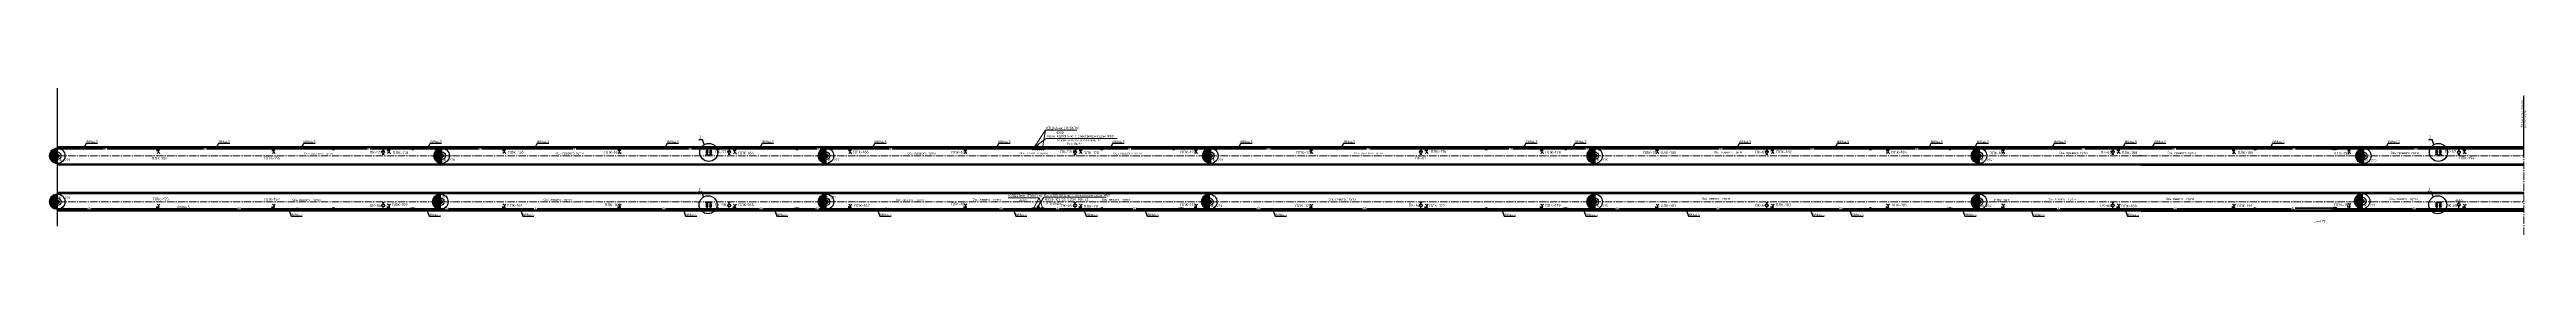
# Paper-space layout 'л2-л8' of a CAD drawing. Header units: millimetres. Extents: x 10032 to 18918, y -3051 to 627.
# Drawn here: x 10032 to 13254, y -206 to -16 of the extents above; entities that cross this region are included whole.
import ezdxf

# ---------------------------------------------------------------- set-up
doc = ezdxf.new("R2010")
doc.units = ezdxf.units.MM
doc.header["$LTSCALE"] = 0.5
doc.linetypes.add('CENTER2', pattern=[28.575, 19.05, -3.175, 3.175, -3.175])
for name, color, linetype in [('1_NADPIS', 7, 'Continuous'), ('3_RAZMER', 7, 'Continuous'), ('3_Текст', 7, 'Continuous'), ('ВК_надписи', 7, 'Continuous'), ('ВК_сети', 4, 'Continuous'), ('ГТ_ПК', 2, 'Continuous'), ('ГТ_ПК @ 0.25', 2, 'Continuous'), ('ГТ_ПК @ 0.5', 2, 'Continuous'), ('ГТ_ПК @ 1', 2, 'Continuous'), ('ГТ_ПК @ 2', 2, 'Continuous'), ('ГТ_ПК @ 4', 2, 'Continuous')]:
    doc.layers.add(name, color=color, linetype=linetype)
for name, color, linetype, lineweight in [('1_PK500', 5, 'Continuous', 35), ('1_конструкция', 5, 'Continuous', 35), ('А_Конструкции', 4, 'Continuous', 50), ('А_Текст', 255, 'Continuous', 20), ('АР_Оси', 242, 'CENTER2', 18)]:
    doc.layers.add(name, color=color, linetype=linetype, lineweight=lineweight)
doc.styles.add('RS-3-08', font='romans.shx', dxfattribs={"width": 0.8, "height": 3})
doc.styles.add('Стандарт ММП', font='isocpeur.ttf')

# ---------------------------------------------------------------- blocks, each defined once
blk = doc.blocks.new('ПК')
at = {"layer": 'ГТ_ПК'}
blk.add_hatch(color=0, dxfattribs=at).paths.add_polyline_path([(0, -2.5, 0.414214), (2.5, 0, 0.414214), (0, 2.5)])
at = {"layer": 'ГТ_ПК', "color": 0}
blk.add_line((0, -2.5), (0, 2.5), dxfattribs=at)
blk.add_circle((0, 0), 2.5, dxfattribs=at)
blk = doc.blocks.new('*U675')
at = {"layer": 'ГТ_ПК @ 0.25', "extrusion": (9.32183e-09, 7.72587e-22, 1), "xscale": 0.2500000000000061, "yscale": 0.2500000000000053, "zscale": 0.2500000000000053, "rotation": 180}
blk.add_blockref('ПК', (10041.8, -103.6, 0), dxfattribs=at)
at = {"layer": 'ГТ_ПК @ 0.5', "extrusion": (9.32183e-09, 7.72587e-22, 1), "xscale": 0.5000000000000188, "yscale": 0.5000000000000173, "zscale": 0.5000000000000173, "rotation": 180}
blk.add_blockref('ПК', (10041.8, -103.6, 0), dxfattribs=at)
at = {"layer": 'ГТ_ПК @ 1', "extrusion": (9.32183e-09, 7.72587e-22, 1), "rotation": 179.9999999999641}
blk.add_blockref('ПК', (10041.8, -103.6, 0), dxfattribs=at)
at = {"layer": 'ГТ_ПК @ 2', "extrusion": (9.32183e-09, 7.72587e-22, 1), "xscale": 2.000000000000075, "yscale": 2.000000000000069, "zscale": 2.000000000000069, "rotation": 180}
blk.add_blockref('ПК', (10041.8, -103.6, 0), dxfattribs=at)
at = {"layer": 'ГТ_ПК @ 4', "extrusion": (9.32183e-09, 7.72587e-22, 1), "xscale": 4.000000000000097, "yscale": 4.000000000000085, "zscale": 4.000000000000085, "rotation": 180}
blk.add_blockref('ПК', (10041.8, -103.6, 0), dxfattribs=at)
blk = doc.blocks.new('*U676')
at = {"layer": 'ГТ_ПК @ 0.25', "extrusion": (9.32183e-09, 7.72587e-22, 1), "xscale": 0.2500000000000061, "yscale": 0.2500000000000053, "zscale": 0.2500000000000053, "rotation": 180}
blk.add_blockref('ПК', (10541.8, -103.6, 0), dxfattribs=at)
at = {"layer": 'ГТ_ПК @ 0.5', "extrusion": (9.32183e-09, 7.72587e-22, 1), "xscale": 0.5000000000000188, "yscale": 0.5000000000000173, "zscale": 0.5000000000000173, "rotation": 180}
blk.add_blockref('ПК', (10541.8, -103.6, 0), dxfattribs=at)
at = {"layer": 'ГТ_ПК @ 1', "extrusion": (9.32183e-09, 7.72587e-22, 1), "rotation": 179.9999999999641}
blk.add_blockref('ПК', (10541.8, -103.6, 0), dxfattribs=at)
at = {"layer": 'ГТ_ПК @ 2', "extrusion": (9.32183e-09, 7.72587e-22, 1), "xscale": 2.000000000000075, "yscale": 2.000000000000069, "zscale": 2.000000000000069, "rotation": 180}
blk.add_blockref('ПК', (10541.8, -103.6, 0), dxfattribs=at)
at = {"layer": 'ГТ_ПК @ 4', "extrusion": (9.32183e-09, 7.72587e-22, 1), "xscale": 4.000000000000097, "yscale": 4.000000000000085, "zscale": 4.000000000000085, "rotation": 180}
blk.add_blockref('ПК', (10541.8, -103.6, 0), dxfattribs=at)
blk = doc.blocks.new('*U677')
at = {"layer": 'ГТ_ПК @ 0.25', "extrusion": (9.32183e-09, 7.72587e-22, 1), "xscale": 0.2500000000000061, "yscale": 0.2500000000000053, "zscale": 0.2500000000000053, "rotation": 180}
blk.add_blockref('ПК', (11041.8, -103.6, 0), dxfattribs=at)
at = {"layer": 'ГТ_ПК @ 0.5', "extrusion": (9.32183e-09, 7.72587e-22, 1), "xscale": 0.5000000000000188, "yscale": 0.5000000000000173, "zscale": 0.5000000000000173, "rotation": 180}
blk.add_blockref('ПК', (11041.8, -103.6, 0), dxfattribs=at)
at = {"layer": 'ГТ_ПК @ 1', "extrusion": (9.32183e-09, 7.72587e-22, 1), "rotation": 179.9999999999641}
blk.add_blockref('ПК', (11041.8, -103.6, 0), dxfattribs=at)
at = {"layer": 'ГТ_ПК @ 2', "extrusion": (9.32183e-09, 7.72587e-22, 1), "xscale": 2.000000000000075, "yscale": 2.000000000000069, "zscale": 2.000000000000069, "rotation": 180}
blk.add_blockref('ПК', (11041.8, -103.6, 0), dxfattribs=at)
at = {"layer": 'ГТ_ПК @ 4', "extrusion": (9.32183e-09, 7.72587e-22, 1), "xscale": 4.000000000000097, "yscale": 4.000000000000085, "zscale": 4.000000000000085, "rotation": 180}
blk.add_blockref('ПК', (11041.8, -103.6, 0), dxfattribs=at)
blk = doc.blocks.new('*U678')
at = {"layer": 'ГТ_ПК @ 0.25', "extrusion": (9.32183e-09, 7.72587e-22, 1), "xscale": 0.2500000000000061, "yscale": 0.2500000000000053, "zscale": 0.2500000000000053, "rotation": 180}
blk.add_blockref('ПК', (10041.8, -163.2, 0), dxfattribs=at)
at = {"layer": 'ГТ_ПК @ 0.5', "extrusion": (9.32183e-09, 7.72587e-22, 1), "xscale": 0.5000000000000188, "yscale": 0.5000000000000173, "zscale": 0.5000000000000173, "rotation": 180}
blk.add_blockref('ПК', (10041.8, -163.2, 0), dxfattribs=at)
at = {"layer": 'ГТ_ПК @ 1', "extrusion": (9.32183e-09, 7.72587e-22, 1), "rotation": 179.9999999999641}
blk.add_blockref('ПК', (10041.8, -163.2, 0), dxfattribs=at)
at = {"layer": 'ГТ_ПК @ 2', "extrusion": (9.32183e-09, 7.72587e-22, 1), "xscale": 2.000000000000075, "yscale": 2.000000000000069, "zscale": 2.000000000000069, "rotation": 180}
blk.add_blockref('ПК', (10041.8, -163.2, 0), dxfattribs=at)
at = {"layer": 'ГТ_ПК @ 4', "extrusion": (9.32183e-09, 7.72587e-22, 1), "xscale": 4.000000000000097, "yscale": 4.000000000000085, "zscale": 4.000000000000085, "rotation": 180}
blk.add_blockref('ПК', (10041.8, -163.2, 0), dxfattribs=at)
blk = doc.blocks.new('*U679')
at = {"layer": 'ГТ_ПК @ 0.25', "extrusion": (9.32183e-09, 7.72587e-22, 1), "xscale": 0.2500000000000061, "yscale": 0.2500000000000053, "zscale": 0.2500000000000053, "rotation": 180}
blk.add_blockref('ПК', (10540.1, -163.2, 0), dxfattribs=at)
at = {"layer": 'ГТ_ПК @ 0.5', "extrusion": (9.32183e-09, 7.72587e-22, 1), "xscale": 0.5000000000000188, "yscale": 0.5000000000000173, "zscale": 0.5000000000000173, "rotation": 180}
blk.add_blockref('ПК', (10540.1, -163.2, 0), dxfattribs=at)
at = {"layer": 'ГТ_ПК @ 1', "extrusion": (9.32183e-09, 7.72587e-22, 1), "rotation": 179.9999999999641}
blk.add_blockref('ПК', (10540.1, -163.2, 0), dxfattribs=at)
at = {"layer": 'ГТ_ПК @ 2', "extrusion": (9.32183e-09, 7.72587e-22, 1), "xscale": 2.000000000000075, "yscale": 2.000000000000069, "zscale": 2.000000000000069, "rotation": 180}
blk.add_blockref('ПК', (10540.1, -163.2, 0), dxfattribs=at)
at = {"layer": 'ГТ_ПК @ 4', "extrusion": (9.32183e-09, 7.72587e-22, 1), "xscale": 4.000000000000097, "yscale": 4.000000000000085, "zscale": 4.000000000000085, "rotation": 180}
blk.add_blockref('ПК', (10540.1, -163.2, 0), dxfattribs=at)
blk = doc.blocks.new('*U680')
at = {"layer": 'ГТ_ПК @ 0.25', "extrusion": (9.32183e-09, 7.72587e-22, 1), "xscale": 0.2500000000000061, "yscale": 0.2500000000000053, "zscale": 0.2500000000000053, "rotation": 180}
blk.add_blockref('ПК', (11041.8, -163.2, 0), dxfattribs=at)
at = {"layer": 'ГТ_ПК @ 0.5', "extrusion": (9.32183e-09, 7.72587e-22, 1), "xscale": 0.5000000000000188, "yscale": 0.5000000000000173, "zscale": 0.5000000000000173, "rotation": 180}
blk.add_blockref('ПК', (11041.8, -163.2, 0), dxfattribs=at)
at = {"layer": 'ГТ_ПК @ 1', "extrusion": (9.32183e-09, 7.72587e-22, 1), "rotation": 179.9999999999641}
blk.add_blockref('ПК', (11041.8, -163.2, 0), dxfattribs=at)
at = {"layer": 'ГТ_ПК @ 2', "extrusion": (9.32183e-09, 7.72587e-22, 1), "xscale": 2.000000000000075, "yscale": 2.000000000000069, "zscale": 2.000000000000069, "rotation": 180}
blk.add_blockref('ПК', (11041.8, -163.2, 0), dxfattribs=at)
at = {"layer": 'ГТ_ПК @ 4', "extrusion": (9.32183e-09, 7.72587e-22, 1), "xscale": 4.000000000000097, "yscale": 4.000000000000085, "zscale": 4.000000000000085, "rotation": 180}
blk.add_blockref('ПК', (11041.8, -163.2, 0), dxfattribs=at)
blk = doc.blocks.new('*U681')
at = {"layer": 'ГТ_ПК @ 0.25', "extrusion": (9.32183e-09, 7.72587e-22, 1), "xscale": 0.2500000000000061, "yscale": 0.2500000000000053, "zscale": 0.2500000000000053, "rotation": 180}
blk.add_blockref('ПК', (11541.8, -103.6, 0), dxfattribs=at)
at = {"layer": 'ГТ_ПК @ 0.5', "extrusion": (9.32183e-09, 7.72587e-22, 1), "xscale": 0.5000000000000188, "yscale": 0.5000000000000173, "zscale": 0.5000000000000173, "rotation": 180}
blk.add_blockref('ПК', (11541.8, -103.6, 0), dxfattribs=at)
at = {"layer": 'ГТ_ПК @ 1', "extrusion": (9.32183e-09, 7.72587e-22, 1), "rotation": 179.9999999999641}
blk.add_blockref('ПК', (11541.8, -103.6, 0), dxfattribs=at)
at = {"layer": 'ГТ_ПК @ 2', "extrusion": (9.32183e-09, 7.72587e-22, 1), "xscale": 2.000000000000075, "yscale": 2.000000000000069, "zscale": 2.000000000000069, "rotation": 180}
blk.add_blockref('ПК', (11541.8, -103.6, 0), dxfattribs=at)
at = {"layer": 'ГТ_ПК @ 4', "extrusion": (9.32183e-09, 7.72587e-22, 1), "xscale": 4.000000000000097, "yscale": 4.000000000000085, "zscale": 4.000000000000085, "rotation": 180}
blk.add_blockref('ПК', (11541.8, -103.6, 0), dxfattribs=at)
blk = doc.blocks.new('*U682')
at = {"layer": 'ГТ_ПК @ 0.25', "extrusion": (9.32183e-09, 7.72587e-22, 1), "xscale": 0.2500000000000061, "yscale": 0.2500000000000053, "zscale": 0.2500000000000053, "rotation": 180}
blk.add_blockref('ПК', (12041.8, -103.6, 0), dxfattribs=at)
at = {"layer": 'ГТ_ПК @ 0.5', "extrusion": (9.32183e-09, 7.72587e-22, 1), "xscale": 0.5000000000000188, "yscale": 0.5000000000000173, "zscale": 0.5000000000000173, "rotation": 180}
blk.add_blockref('ПК', (12041.8, -103.6, 0), dxfattribs=at)
at = {"layer": 'ГТ_ПК @ 1', "extrusion": (9.32183e-09, 7.72587e-22, 1), "rotation": 179.9999999999641}
blk.add_blockref('ПК', (12041.8, -103.6, 0), dxfattribs=at)
at = {"layer": 'ГТ_ПК @ 2', "extrusion": (9.32183e-09, 7.72587e-22, 1), "xscale": 2.000000000000075, "yscale": 2.000000000000069, "zscale": 2.000000000000069, "rotation": 180}
blk.add_blockref('ПК', (12041.8, -103.6, 0), dxfattribs=at)
at = {"layer": 'ГТ_ПК @ 4', "extrusion": (9.32183e-09, 7.72587e-22, 1), "xscale": 4.000000000000097, "yscale": 4.000000000000085, "zscale": 4.000000000000085, "rotation": 180}
blk.add_blockref('ПК', (12041.8, -103.6, 0), dxfattribs=at)
blk = doc.blocks.new('*U683')
at = {"layer": 'ГТ_ПК @ 0.25', "extrusion": (9.32183e-09, 7.72587e-22, 1), "xscale": 0.2500000000000061, "yscale": 0.2500000000000053, "zscale": 0.2500000000000053, "rotation": 180}
blk.add_blockref('ПК', (12541.8, -103.6, 0), dxfattribs=at)
at = {"layer": 'ГТ_ПК @ 0.5', "extrusion": (9.32183e-09, 7.72587e-22, 1), "xscale": 0.5000000000000188, "yscale": 0.5000000000000173, "zscale": 0.5000000000000173, "rotation": 180}
blk.add_blockref('ПК', (12541.8, -103.6, 0), dxfattribs=at)
at = {"layer": 'ГТ_ПК @ 1', "extrusion": (9.32183e-09, 7.72587e-22, 1), "rotation": 179.9999999999641}
blk.add_blockref('ПК', (12541.8, -103.6, 0), dxfattribs=at)
at = {"layer": 'ГТ_ПК @ 2', "extrusion": (9.32183e-09, 7.72587e-22, 1), "xscale": 2.000000000000075, "yscale": 2.000000000000069, "zscale": 2.000000000000069, "rotation": 180}
blk.add_blockref('ПК', (12541.8, -103.6, 0), dxfattribs=at)
at = {"layer": 'ГТ_ПК @ 4', "extrusion": (9.32183e-09, 7.72587e-22, 1), "xscale": 4.000000000000097, "yscale": 4.000000000000085, "zscale": 4.000000000000085, "rotation": 180}
blk.add_blockref('ПК', (12541.8, -103.6, 0), dxfattribs=at)
blk = doc.blocks.new('*U684')
at = {"layer": 'ГТ_ПК @ 0.25', "extrusion": (9.32183e-09, 7.72587e-22, 1), "xscale": 0.2500000000000061, "yscale": 0.2500000000000053, "zscale": 0.2500000000000053, "rotation": 180}
blk.add_blockref('ПК', (11540.4, -163.2, 0), dxfattribs=at)
at = {"layer": 'ГТ_ПК @ 0.5', "extrusion": (9.32183e-09, 7.72587e-22, 1), "xscale": 0.5000000000000188, "yscale": 0.5000000000000173, "zscale": 0.5000000000000173, "rotation": 180}
blk.add_blockref('ПК', (11540.4, -163.2, 0), dxfattribs=at)
at = {"layer": 'ГТ_ПК @ 1', "extrusion": (9.32183e-09, 7.72587e-22, 1), "rotation": 179.9999999999641}
blk.add_blockref('ПК', (11540.4, -163.2, 0), dxfattribs=at)
at = {"layer": 'ГТ_ПК @ 2', "extrusion": (9.32183e-09, 7.72587e-22, 1), "xscale": 2.000000000000075, "yscale": 2.000000000000069, "zscale": 2.000000000000069, "rotation": 180}
blk.add_blockref('ПК', (11540.4, -163.2, 0), dxfattribs=at)
at = {"layer": 'ГТ_ПК @ 4', "extrusion": (9.32183e-09, 7.72587e-22, 1), "xscale": 4.000000000000097, "yscale": 4.000000000000085, "zscale": 4.000000000000085, "rotation": 180}
blk.add_blockref('ПК', (11540.4, -163.2, 0), dxfattribs=at)
blk = doc.blocks.new('*U685')
at = {"layer": 'ГТ_ПК @ 0.25', "extrusion": (9.32183e-09, 7.72587e-22, 1), "xscale": 0.2500000000000061, "yscale": 0.2500000000000053, "zscale": 0.2500000000000053, "rotation": 180}
blk.add_blockref('ПК', (12041.8, -163.2, 0), dxfattribs=at)
at = {"layer": 'ГТ_ПК @ 0.5', "extrusion": (9.32183e-09, 7.72587e-22, 1), "xscale": 0.5000000000000188, "yscale": 0.5000000000000173, "zscale": 0.5000000000000173, "rotation": 180}
blk.add_blockref('ПК', (12041.8, -163.2, 0), dxfattribs=at)
at = {"layer": 'ГТ_ПК @ 1', "extrusion": (9.32183e-09, 7.72587e-22, 1), "rotation": 179.9999999999641}
blk.add_blockref('ПК', (12041.8, -163.2, 0), dxfattribs=at)
at = {"layer": 'ГТ_ПК @ 2', "extrusion": (9.32183e-09, 7.72587e-22, 1), "xscale": 2.000000000000075, "yscale": 2.000000000000069, "zscale": 2.000000000000069, "rotation": 180}
blk.add_blockref('ПК', (12041.8, -163.2, 0), dxfattribs=at)
at = {"layer": 'ГТ_ПК @ 4', "extrusion": (9.32183e-09, 7.72587e-22, 1), "xscale": 4.000000000000097, "yscale": 4.000000000000085, "zscale": 4.000000000000085, "rotation": 180}
blk.add_blockref('ПК', (12041.8, -163.2, 0), dxfattribs=at)
blk = doc.blocks.new('*U686')
at = {"layer": 'ГТ_ПК @ 0.25', "extrusion": (9.32183e-09, 7.72587e-22, 1), "xscale": 0.2500000000000061, "yscale": 0.2500000000000053, "zscale": 0.2500000000000053, "rotation": 180}
blk.add_blockref('ПК', (12541.8, -163.2, 0), dxfattribs=at)
at = {"layer": 'ГТ_ПК @ 0.5', "extrusion": (9.32183e-09, 7.72587e-22, 1), "xscale": 0.5000000000000188, "yscale": 0.5000000000000173, "zscale": 0.5000000000000173, "rotation": 180}
blk.add_blockref('ПК', (12541.8, -163.2, 0), dxfattribs=at)
at = {"layer": 'ГТ_ПК @ 1', "extrusion": (9.32183e-09, 7.72587e-22, 1), "rotation": 179.9999999999641}
blk.add_blockref('ПК', (12541.8, -163.2, 0), dxfattribs=at)
at = {"layer": 'ГТ_ПК @ 2', "extrusion": (9.32183e-09, 7.72587e-22, 1), "xscale": 2.000000000000075, "yscale": 2.000000000000069, "zscale": 2.000000000000069, "rotation": 180}
blk.add_blockref('ПК', (12541.8, -163.2, 0), dxfattribs=at)
at = {"layer": 'ГТ_ПК @ 4', "extrusion": (9.32183e-09, 7.72587e-22, 1), "xscale": 4.000000000000097, "yscale": 4.000000000000085, "zscale": 4.000000000000085, "rotation": 180}
blk.add_blockref('ПК', (12541.8, -163.2, 0), dxfattribs=at)
blk = doc.blocks.new('*U687')
at = {"layer": 'ГТ_ПК @ 0.25', "extrusion": (9.32183e-09, 7.72587e-22, 1), "xscale": 0.2500000000000061, "yscale": 0.2500000000000053, "zscale": 0.2500000000000053, "rotation": 180}
blk.add_blockref('ПК', (13041.8, -103.8, 0), dxfattribs=at)
at = {"layer": 'ГТ_ПК @ 0.5', "extrusion": (9.32183e-09, 7.72587e-22, 1), "xscale": 0.5000000000000188, "yscale": 0.5000000000000173, "zscale": 0.5000000000000173, "rotation": 180}
blk.add_blockref('ПК', (13041.8, -103.8, 0), dxfattribs=at)
at = {"layer": 'ГТ_ПК @ 1', "extrusion": (9.32183e-09, 7.72587e-22, 1), "rotation": 179.9999999999641}
blk.add_blockref('ПК', (13041.8, -103.8, 0), dxfattribs=at)
at = {"layer": 'ГТ_ПК @ 2', "extrusion": (9.32183e-09, 7.72587e-22, 1), "xscale": 2.000000000000075, "yscale": 2.000000000000069, "zscale": 2.000000000000069, "rotation": 180}
blk.add_blockref('ПК', (13041.8, -103.8, 0), dxfattribs=at)
at = {"layer": 'ГТ_ПК @ 4', "extrusion": (9.32183e-09, 7.72587e-22, 1), "xscale": 4.000000000000097, "yscale": 4.000000000000085, "zscale": 4.000000000000085, "rotation": 180}
blk.add_blockref('ПК', (13041.8, -103.8, 0), dxfattribs=at)
blk = doc.blocks.new('*U688')
at = {"layer": 'ГТ_ПК @ 0.25', "extrusion": (9.32183e-09, 7.72587e-22, 1), "xscale": 0.2500000000000061, "yscale": 0.2500000000000053, "zscale": 0.2500000000000053, "rotation": 180}
blk.add_blockref('ПК', (13040.2, -162.4, 0), dxfattribs=at)
at = {"layer": 'ГТ_ПК @ 0.5', "extrusion": (9.32183e-09, 7.72587e-22, 1), "xscale": 0.5000000000000188, "yscale": 0.5000000000000173, "zscale": 0.5000000000000173, "rotation": 180}
blk.add_blockref('ПК', (13040.2, -162.4, 0), dxfattribs=at)
at = {"layer": 'ГТ_ПК @ 1', "extrusion": (9.32183e-09, 7.72587e-22, 1), "rotation": 179.9999999999641}
blk.add_blockref('ПК', (13040.2, -162.4, 0), dxfattribs=at)
at = {"layer": 'ГТ_ПК @ 2', "extrusion": (9.32183e-09, 7.72587e-22, 1), "xscale": 2.000000000000075, "yscale": 2.000000000000069, "zscale": 2.000000000000069, "rotation": 180}
blk.add_blockref('ПК', (13040.2, -162.4, 0), dxfattribs=at)
at = {"layer": 'ГТ_ПК @ 4', "extrusion": (9.32183e-09, 7.72587e-22, 1), "xscale": 4.000000000000097, "yscale": 4.000000000000085, "zscale": 4.000000000000085, "rotation": 180}
blk.add_blockref('ПК', (13040.2, -162.4, 0), dxfattribs=at)

psp = doc.layouts.new('л2-л8')

# ---------------------------------------------------------------- hatches: boundary and pattern name
at = {"layer": 'ВК_сети', "ltscale": 0.5}
h = psp.add_hatch(color=5, dxfattribs=at)
h.paths.add_polyline_path([(10174.2201, -96.6014, 0.414213562), (10173.4701, -95.8514), (10173.4701, -96.6014)])
h.paths.add_polyline_path([(10174.2201, -96.6014), (10173.4701, -96.6014), (10173.4701, -97.3514, 0.414213562)])
h.paths.add_polyline_path([(10173.4701, -96.6014), (10173.4701, -95.8514, 0.584080524), (10172.8282, -96.9894)])
h.paths.add_polyline_path([(10173.4701, -97.3514), (10173.4701, -96.6014), (10172.8282, -96.9894, 0.262562079)])
h = psp.add_hatch(color=5, dxfattribs=at)
h.paths.add_polyline_path([(10324.2201, -96.6014, 0.414213562), (10323.4701, -95.8514), (10323.4701, -96.6014)])
h.paths.add_polyline_path([(10324.2201, -96.6014), (10323.4701, -96.6014), (10323.4701, -97.3514, 0.414213562)])
h.paths.add_polyline_path([(10323.4701, -96.6014), (10323.4701, -95.8514, 0.584080524), (10322.8282, -96.9894)])
h.paths.add_polyline_path([(10323.4701, -97.3514), (10323.4701, -96.6014), (10322.8282, -96.9894, 0.262562079)])
h = psp.add_hatch(color=5, dxfattribs=at)
h.paths.add_polyline_path([(10474.2201, -96.6014, 0.414213562), (10473.4701, -95.8514), (10473.4701, -96.6014)])
h.paths.add_polyline_path([(10474.2201, -96.6014), (10473.4701, -96.6014), (10473.4701, -97.3514, 0.414213562)])
h.paths.add_polyline_path([(10473.4701, -96.6014), (10473.4701, -95.8514, 0.584080524), (10472.8282, -96.9894)])
h.paths.add_polyline_path([(10473.4701, -97.3514), (10473.4701, -96.6014), (10472.8282, -96.9894, 0.262562079)])
h = psp.add_hatch(color=5, dxfattribs=at)
h.paths.add_polyline_path([(10624.2201, -96.6014, 0.414213562), (10623.4701, -95.8514), (10623.4701, -96.6014)])
h.paths.add_polyline_path([(10624.2201, -96.6014), (10623.4701, -96.6014), (10623.4701, -97.3514, 0.414213562)])
h.paths.add_polyline_path([(10623.4701, -96.6014), (10623.4701, -95.8514, 0.584080524), (10622.8282, -96.9894)])
h.paths.add_polyline_path([(10623.4701, -97.3514), (10623.4701, -96.6014), (10622.8282, -96.9894, 0.262562079)])
h = psp.add_hatch(color=5, dxfattribs=at)
h.paths.add_polyline_path([(10774.2201, -96.6014, 0.414213562), (10773.4701, -95.8514), (10773.4701, -96.6014)])
h.paths.add_polyline_path([(10774.2201, -96.6014), (10773.4701, -96.6014), (10773.4701, -97.3514, 0.414213562)])
h.paths.add_polyline_path([(10773.4701, -96.6014), (10773.4701, -95.8514, 0.584080524), (10772.8282, -96.9894)])
h.paths.add_polyline_path([(10773.4701, -97.3514), (10773.4701, -96.6014), (10772.8282, -96.9894, 0.262562079)])
h = psp.add_hatch(color=5, dxfattribs=at)
h.paths.add_polyline_path([(10924.2201, -96.6014, 0.414213562), (10923.4701, -95.8514), (10923.4701, -96.6014)])
h.paths.add_polyline_path([(10924.2201, -96.6014), (10923.4701, -96.6014), (10923.4701, -97.3514, 0.414213562)])
h.paths.add_polyline_path([(10923.4701, -96.6014), (10923.4701, -95.8514, 0.584080524), (10922.8282, -96.9894)])
h.paths.add_polyline_path([(10923.4701, -97.3514), (10923.4701, -96.6014), (10922.8282, -96.9894, 0.262562079)])
h = psp.add_hatch(color=5, dxfattribs=at)
h.paths.add_polyline_path([(11074.2201, -96.6014, 0.414213562), (11073.4701, -95.8514), (11073.4701, -96.6014)])
h.paths.add_polyline_path([(11074.2201, -96.6014), (11073.4701, -96.6014), (11073.4701, -97.3514, 0.414213562)])
h.paths.add_polyline_path([(11073.4701, -96.6014), (11073.4701, -95.8514, 0.584080524), (11072.8282, -96.9894)])
h.paths.add_polyline_path([(11073.4701, -97.3514), (11073.4701, -96.6014), (11072.8282, -96.9894, 0.262562079)])
h = psp.add_hatch(color=5, dxfattribs=at)
h.paths.add_polyline_path([(11224.2201, -96.6014, 0.414213562), (11223.4701, -95.8514), (11223.4701, -96.6014)])
h.paths.add_polyline_path([(11224.2201, -96.6014), (11223.4701, -96.6014), (11223.4701, -97.3514, 0.414213562)])
h.paths.add_polyline_path([(11223.4701, -96.6014), (11223.4701, -95.8514, 0.584080524), (11222.8282, -96.9894)])
h.paths.add_polyline_path([(11223.4701, -97.3514), (11223.4701, -96.6014), (11222.8282, -96.9894, 0.262562079)])
h = psp.add_hatch(color=5, dxfattribs=at)
h.paths.add_polyline_path([(11374.2201, -96.6014, 0.414213562), (11373.4701, -95.8514), (11373.4701, -96.6014)])
h.paths.add_polyline_path([(11374.2201, -96.6014), (11373.4701, -96.6014), (11373.4701, -97.3514, 0.414213562)])
h.paths.add_polyline_path([(11373.4701, -96.6014), (11373.4701, -95.8514, 0.584080524), (11372.8282, -96.9894)])
h.paths.add_polyline_path([(11373.4701, -97.3514), (11373.4701, -96.6014), (11372.8282, -96.9894, 0.262562079)])
h = psp.add_hatch(color=5, dxfattribs=at)
h.paths.add_polyline_path([(11524.2201, -96.6014, 0.414213562), (11523.4701, -95.8514), (11523.4701, -96.6014)])
h.paths.add_polyline_path([(11524.2201, -96.6014), (11523.4701, -96.6014), (11523.4701, -97.3514, 0.414213562)])
h.paths.add_polyline_path([(11523.4701, -96.6014), (11523.4701, -95.8514, 0.584080524), (11522.8282, -96.9894)])
h.paths.add_polyline_path([(11523.4701, -97.3514), (11523.4701, -96.6014), (11522.8282, -96.9894, 0.262562079)])
h = psp.add_hatch(color=5, dxfattribs=at)
h.paths.add_polyline_path([(11674.2201, -96.6014, 0.414213562), (11673.4701, -95.8514), (11673.4701, -96.6014)])
h.paths.add_polyline_path([(11674.2201, -96.6014), (11673.4701, -96.6014), (11673.4701, -97.3514, 0.414213562)])
h.paths.add_polyline_path([(11673.4701, -96.6014), (11673.4701, -95.8514, 0.584080524), (11672.8282, -96.9894)])
h.paths.add_polyline_path([(11673.4701, -97.3514), (11673.4701, -96.6014), (11672.8282, -96.9894, 0.262562079)])
h = psp.add_hatch(color=5, dxfattribs=at)
h.paths.add_polyline_path([(11824.2201, -96.6014, 0.414213562), (11823.4701, -95.8514), (11823.4701, -96.6014)])
h.paths.add_polyline_path([(11824.2201, -96.6014), (11823.4701, -96.6014), (11823.4701, -97.3514, 0.414213562)])
h.paths.add_polyline_path([(11823.4701, -96.6014), (11823.4701, -95.8514, 0.584080524), (11822.8282, -96.9894)])
h.paths.add_polyline_path([(11823.4701, -97.3514), (11823.4701, -96.6014), (11822.8282, -96.9894, 0.262562079)])
h = psp.add_hatch(color=5, dxfattribs=at)
h.paths.add_polyline_path([(11974.2201, -96.6014, 0.414213562), (11973.4701, -95.8514), (11973.4701, -96.6014)])
h.paths.add_polyline_path([(11974.2201, -96.6014), (11973.4701, -96.6014), (11973.4701, -97.3514, 0.414213562)])
h.paths.add_polyline_path([(11973.4701, -96.6014), (11973.4701, -95.8514, 0.584080524), (11972.8282, -96.9894)])
h.paths.add_polyline_path([(11973.4701, -97.3514), (11973.4701, -96.6014), (11972.8282, -96.9894, 0.262562079)])
h = psp.add_hatch(color=5, dxfattribs=at)
h.paths.add_polyline_path([(12124.2201, -96.6014, 0.414213562), (12123.4701, -95.8514), (12123.4701, -96.6014)])
h.paths.add_polyline_path([(12124.2201, -96.6014), (12123.4701, -96.6014), (12123.4701, -97.3514, 0.414213562)])
h.paths.add_polyline_path([(12123.4701, -96.6014), (12123.4701, -95.8514, 0.584080524), (12122.8282, -96.9894)])
h.paths.add_polyline_path([(12123.4701, -97.3514), (12123.4701, -96.6014), (12122.8282, -96.9894, 0.262562079)])
h = psp.add_hatch(color=5, dxfattribs=at)
h.paths.add_polyline_path([(12274.2201, -96.6014, 0.414213562), (12273.4701, -95.8514), (12273.4701, -96.6014)])
h.paths.add_polyline_path([(12274.2201, -96.6014), (12273.4701, -96.6014), (12273.4701, -97.3514, 0.414213562)])
h.paths.add_polyline_path([(12273.4701, -96.6014), (12273.4701, -95.8514, 0.584080524), (12272.8282, -96.9894)])
h.paths.add_polyline_path([(12273.4701, -97.3514), (12273.4701, -96.6014), (12272.8282, -96.9894, 0.262562079)])
h = psp.add_hatch(color=5, dxfattribs=at)
h.paths.add_polyline_path([(12424.2201, -96.6014, 0.414213562), (12423.4701, -95.8514), (12423.4701, -96.6014)])
h.paths.add_polyline_path([(12424.2201, -96.6014), (12423.4701, -96.6014), (12423.4701, -97.3514, 0.414213562)])
h.paths.add_polyline_path([(12423.4701, -96.6014), (12423.4701, -95.8514, 0.584080524), (12422.8282, -96.9894)])
h.paths.add_polyline_path([(12423.4701, -97.3514), (12423.4701, -96.6014), (12422.8282, -96.9894, 0.262562079)])
h = psp.add_hatch(color=5, dxfattribs=at)
h.paths.add_polyline_path([(12574.2201, -96.6014, 0.414213562), (12573.4701, -95.8514), (12573.4701, -96.6014)])
h.paths.add_polyline_path([(12574.2201, -96.6014), (12573.4701, -96.6014), (12573.4701, -97.3514, 0.414213562)])
h.paths.add_polyline_path([(12573.4701, -96.6014), (12573.4701, -95.8514, 0.584080524), (12572.8282, -96.9894)])
h.paths.add_polyline_path([(12573.4701, -97.3514), (12573.4701, -96.6014), (12572.8282, -96.9894, 0.262562079)])
h = psp.add_hatch(color=5, dxfattribs=at)
h.paths.add_polyline_path([(12724.2201, -96.6014, 0.414213562), (12723.4701, -95.8514), (12723.4701, -96.6014)])
h.paths.add_polyline_path([(12724.2201, -96.6014), (12723.4701, -96.6014), (12723.4701, -97.3514, 0.414213562)])
h.paths.add_polyline_path([(12723.4701, -96.6014), (12723.4701, -95.8514, 0.584080524), (12722.8282, -96.9894)])
h.paths.add_polyline_path([(12723.4701, -97.3514), (12723.4701, -96.6014), (12722.8282, -96.9894, 0.262562079)])
h = psp.add_hatch(color=5, dxfattribs=at)
h.paths.add_polyline_path([(12874.2201, -96.8013, 0.414213562), (12873.4701, -96.0513), (12873.4701, -96.8013)])
h.paths.add_polyline_path([(12874.2201, -96.8013), (12873.4701, -96.8013), (12873.4701, -97.5513, 0.414213562)])
h.paths.add_polyline_path([(12873.4701, -96.8013), (12873.4701, -96.0513, 0.584080524), (12872.8282, -97.1893)])
h.paths.add_polyline_path([(12873.4701, -97.5513), (12873.4701, -96.8013), (12872.8282, -97.1893, 0.262562079)])
h = psp.add_hatch(color=5, dxfattribs=at)
h.paths.add_polyline_path([(13024.2201, -96.8013, 0.414213562), (13023.4701, -96.0513), (13023.4701, -96.8013)])
h.paths.add_polyline_path([(13024.2201, -96.8013), (13023.4701, -96.8013), (13023.4701, -97.5513, 0.414213562)])
h.paths.add_polyline_path([(13023.4701, -96.8013), (13023.4701, -96.0513, 0.584080524), (13022.8282, -97.1893)])
h.paths.add_polyline_path([(13023.4701, -97.5513), (13023.4701, -96.8013), (13022.8282, -97.1893, 0.262562079)])
h = psp.add_hatch(color=5, dxfattribs=at)
h.paths.add_polyline_path([(13174.2201, -96.8013, 0.414213562), (13173.4701, -96.0513), (13173.4701, -96.8013)])
h.paths.add_polyline_path([(13174.2201, -96.8013), (13173.4701, -96.8013), (13173.4701, -97.5513, 0.414213562)])
h.paths.add_polyline_path([(13173.4701, -96.8013), (13173.4701, -96.0513, 0.584080524), (13172.8282, -97.1893)])
h.paths.add_polyline_path([(13173.4701, -97.5513), (13173.4701, -96.8013), (13172.8282, -97.1893, 0.262562079)])
h = psp.add_hatch(color=1, dxfattribs=at)
h.paths.add_polyline_path([(10463.9584, -98.6603), (10467.5584, -98.6603, 0.091597772), (10467.4396, -98.0172), (10464.0773, -98.0172, 0.091597772)])
h.paths.add_polyline_path([(10464.0773, -98.0172), (10467.4396, -98.0172, 0.688126144)])
h = psp.add_hatch(color=1, dxfattribs=at)
h.paths.add_polyline_path([(10463.9584, -98.6603), (10467.5584, -98.6603, 0.091597772), (10467.4396, -98.0172), (10464.0773, -98.0172, 0.091597772)])
h.paths.add_polyline_path([(10464.0773, -98.0172), (10467.4396, -98.0172, 0.688126144)])
h = psp.add_hatch(color=1, dxfattribs=at)
h.paths.add_polyline_path([(10913.9584, -98.6603), (10917.5584, -98.6603, 0.091597772), (10917.4396, -98.0172), (10914.0773, -98.0172, 0.091597772)])
h.paths.add_polyline_path([(10914.0773, -98.0172), (10917.4396, -98.0172, 0.688126144)])
h = psp.add_hatch(color=1, dxfattribs=at)
h.paths.add_polyline_path([(10913.9584, -98.6603), (10917.5584, -98.6603, 0.091597772), (10917.4396, -98.0172), (10914.0773, -98.0172, 0.091597772)])
h.paths.add_polyline_path([(10914.0773, -98.0172), (10917.4396, -98.0172, 0.688126144)])
h = psp.add_hatch(color=1, dxfattribs=at)
h.paths.add_polyline_path([(11363.9584, -98.6603), (11367.5584, -98.6603, 0.091597772), (11367.4396, -98.0172), (11364.0773, -98.0172, 0.091597772)])
h.paths.add_polyline_path([(11364.0773, -98.0172), (11367.4396, -98.0172, 0.688126144)])
h = psp.add_hatch(color=1, dxfattribs=at)
h.paths.add_polyline_path([(11363.9584, -98.6603), (11367.5584, -98.6603, 0.091597772), (11367.4396, -98.0172), (11364.0773, -98.0172, 0.091597772)])
h.paths.add_polyline_path([(11364.0773, -98.0172), (11367.4396, -98.0172, 0.688126144)])
h = psp.add_hatch(color=1, dxfattribs=at)
h.paths.add_polyline_path([(11813.9584, -98.6603), (11817.5584, -98.6603, 0.091597772), (11817.4396, -98.0172), (11814.0773, -98.0172, 0.091597772)])
h.paths.add_polyline_path([(11814.0773, -98.0172), (11817.4396, -98.0172, 0.688126144)])
h = psp.add_hatch(color=1, dxfattribs=at)
h.paths.add_polyline_path([(11813.9584, -98.6603), (11817.5584, -98.6603, 0.091597772), (11817.4396, -98.0172), (11814.0773, -98.0172, 0.091597772)])
h.paths.add_polyline_path([(11814.0773, -98.0172), (11817.4396, -98.0172, 0.688126144)])
h = psp.add_hatch(color=1, dxfattribs=at)
h.paths.add_polyline_path([(12263.9584, -98.6603), (12267.5584, -98.6603, 0.091597772), (12267.4396, -98.0172), (12264.0773, -98.0172, 0.091597772)])
h.paths.add_polyline_path([(12264.0773, -98.0172), (12267.4396, -98.0172, 0.688126144)])
h = psp.add_hatch(color=1, dxfattribs=at)
h.paths.add_polyline_path([(12263.9584, -98.6603), (12267.5584, -98.6603, 0.091597772), (12267.4396, -98.0172), (12264.0773, -98.0172, 0.091597772)])
h.paths.add_polyline_path([(12264.0773, -98.0172), (12267.4396, -98.0172, 0.688126144)])
h = psp.add_hatch(color=1, dxfattribs=at)
h.paths.add_polyline_path([(12713.9584, -98.6603), (12717.5584, -98.6603, 0.091597772), (12717.4396, -98.0172), (12714.0773, -98.0172, 0.091597772)])
h.paths.add_polyline_path([(12714.0773, -98.0172), (12717.4396, -98.0172, 0.688126144)])
h = psp.add_hatch(color=1, dxfattribs=at)
h.paths.add_polyline_path([(12713.9584, -98.6603), (12717.5584, -98.6603, 0.091597772), (12717.4396, -98.0172), (12714.0773, -98.0172, 0.091597772)])
h.paths.add_polyline_path([(12714.0773, -98.0172), (12717.4396, -98.0172, 0.688126144)])
h = psp.add_hatch(color=1, dxfattribs=at)
h.paths.add_polyline_path([(13163.9584, -98.8603), (13167.5584, -98.8603, 0.091597772), (13167.4396, -98.2171), (13164.0773, -98.2171, 0.091597772)])
h.paths.add_polyline_path([(13164.0773, -98.2171), (13167.4396, -98.2171, 0.688126144)])
h = psp.add_hatch(color=1, dxfattribs=at)
h.paths.add_polyline_path([(13163.9584, -98.8603), (13167.5584, -98.8603, 0.091597772), (13167.4396, -98.2171), (13164.0773, -98.2171, 0.091597772)])
h.paths.add_polyline_path([(13164.0773, -98.2171), (13167.4396, -98.2171, 0.688126144)])
h = psp.add_hatch(color=5, dxfattribs=at)
h.paths.add_polyline_path([(10174.2201, -170.2246, -0.414213562), (10173.4701, -170.9746), (10173.4701, -170.2246)])
h.paths.add_polyline_path([(10174.2201, -170.2246), (10173.4701, -170.2246), (10173.4701, -169.4746, -0.414213562)])
h.paths.add_polyline_path([(10173.4701, -170.2246), (10173.4701, -170.9746, -0.584080524), (10172.8282, -169.8366)])
h.paths.add_polyline_path([(10173.4701, -169.4746), (10173.4701, -170.2246), (10172.8282, -169.8366, -0.262562079)])
h = psp.add_hatch(color=5, dxfattribs=at)
h.paths.add_polyline_path([(10324.2201, -170.2246, -0.414213562), (10323.4701, -170.9746), (10323.4701, -170.2246)])
h.paths.add_polyline_path([(10324.2201, -170.2246), (10323.4701, -170.2246), (10323.4701, -169.4746, -0.414213562)])
h.paths.add_polyline_path([(10323.4701, -170.2246), (10323.4701, -170.9746, -0.584080524), (10322.8282, -169.8366)])
h.paths.add_polyline_path([(10323.4701, -169.4746), (10323.4701, -170.2246), (10322.8282, -169.8366, -0.262562079)])
h = psp.add_hatch(color=1, dxfattribs=at)
h.paths.add_polyline_path([(10463.9584, -168.1657), (10467.5584, -168.1657, -0.091597772), (10467.4396, -168.8088), (10464.0773, -168.8088, -0.091597772)])
h.paths.add_polyline_path([(10464.0773, -168.8088), (10467.4396, -168.8088, -0.688126144)])
h = psp.add_hatch(color=1, dxfattribs=at)
h.paths.add_polyline_path([(10463.9584, -168.1657), (10467.5584, -168.1657, -0.091597772), (10467.4396, -168.8088), (10464.0773, -168.8088, -0.091597772)])
h.paths.add_polyline_path([(10464.0773, -168.8088), (10467.4396, -168.8088, -0.688126144)])
h = psp.add_hatch(color=5, dxfattribs=at)
h.paths.add_polyline_path([(10474.2201, -170.2246, -0.414213562), (10473.4701, -170.9746), (10473.4701, -170.2246)])
h.paths.add_polyline_path([(10474.2201, -170.2246), (10473.4701, -170.2246), (10473.4701, -169.4746, -0.414213562)])
h.paths.add_polyline_path([(10473.4701, -170.2246), (10473.4701, -170.9746, -0.584080524), (10472.8282, -169.8366)])
h.paths.add_polyline_path([(10473.4701, -169.4746), (10473.4701, -170.2246), (10472.8282, -169.8366, -0.262562079)])
h = psp.add_hatch(color=5, dxfattribs=at)
h.paths.add_polyline_path([(10624.2201, -170.2246, -0.414213562), (10623.4701, -170.9746), (10623.4701, -170.2246)])
h.paths.add_polyline_path([(10624.2201, -170.2246), (10623.4701, -170.2246), (10623.4701, -169.4746, -0.414213562)])
h.paths.add_polyline_path([(10623.4701, -170.2246), (10623.4701, -170.9746, -0.584080524), (10622.8282, -169.8366)])
h.paths.add_polyline_path([(10623.4701, -169.4746), (10623.4701, -170.2246), (10622.8282, -169.8366, -0.262562079)])
h = psp.add_hatch(color=5, dxfattribs=at)
h.paths.add_polyline_path([(10774.2201, -170.2246, -0.414213562), (10773.4701, -170.9746), (10773.4701, -170.2246)])
h.paths.add_polyline_path([(10774.2201, -170.2246), (10773.4701, -170.2246), (10773.4701, -169.4746, -0.414213562)])
h.paths.add_polyline_path([(10773.4701, -170.2246), (10773.4701, -170.9746, -0.584080524), (10772.8282, -169.8366)])
h.paths.add_polyline_path([(10773.4701, -169.4746), (10773.4701, -170.2246), (10772.8282, -169.8366, -0.262562079)])
h = psp.add_hatch(color=1, dxfattribs=at)
h.paths.add_polyline_path([(10913.9584, -168.1657), (10917.5584, -168.1657, -0.091597772), (10917.4396, -168.8088), (10914.0773, -168.8088, -0.091597772)])
h.paths.add_polyline_path([(10914.0773, -168.8088), (10917.4396, -168.8088, -0.688126144)])
h = psp.add_hatch(color=1, dxfattribs=at)
h.paths.add_polyline_path([(10913.9584, -168.1657), (10917.5584, -168.1657, -0.091597772), (10917.4396, -168.8088), (10914.0773, -168.8088, -0.091597772)])
h.paths.add_polyline_path([(10914.0773, -168.8088), (10917.4396, -168.8088, -0.688126144)])
h = psp.add_hatch(color=5, dxfattribs=at)
h.paths.add_polyline_path([(10924.2201, -170.2246, -0.414213562), (10923.4701, -170.9746), (10923.4701, -170.2246)])
h.paths.add_polyline_path([(10924.2201, -170.2246), (10923.4701, -170.2246), (10923.4701, -169.4746, -0.414213562)])
h.paths.add_polyline_path([(10923.4701, -170.2246), (10923.4701, -170.9746, -0.584080524), (10922.8282, -169.8366)])
h.paths.add_polyline_path([(10923.4701, -169.4746), (10923.4701, -170.2246), (10922.8282, -169.8366, -0.262562079)])
h = psp.add_hatch(color=5, dxfattribs=at)
h.paths.add_polyline_path([(11074.2201, -170.2246, -0.414213562), (11073.4701, -170.9746), (11073.4701, -170.2246)])
h.paths.add_polyline_path([(11074.2201, -170.2246), (11073.4701, -170.2246), (11073.4701, -169.4746, -0.414213562)])
h.paths.add_polyline_path([(11073.4701, -170.2246), (11073.4701, -170.9746, -0.584080524), (11072.8282, -169.8366)])
h.paths.add_polyline_path([(11073.4701, -169.4746), (11073.4701, -170.2246), (11072.8282, -169.8366, -0.262562079)])
h = psp.add_hatch(color=5, dxfattribs=at)
h.paths.add_polyline_path([(11224.2201, -170.2246, -0.414213562), (11223.4701, -170.9746), (11223.4701, -170.2246)])
h.paths.add_polyline_path([(11224.2201, -170.2246), (11223.4701, -170.2246), (11223.4701, -169.4746, -0.414213562)])
h.paths.add_polyline_path([(11223.4701, -170.2246), (11223.4701, -170.9746, -0.584080524), (11222.8282, -169.8366)])
h.paths.add_polyline_path([(11223.4701, -169.4746), (11223.4701, -170.2246), (11222.8282, -169.8366, -0.262562079)])
h = psp.add_hatch(color=1, dxfattribs=at)
h.paths.add_polyline_path([(11363.9584, -168.1657), (11367.5584, -168.1657, -0.091597772), (11367.4396, -168.8088), (11364.0773, -168.8088, -0.091597772)])
h.paths.add_polyline_path([(11364.0773, -168.8088), (11367.4396, -168.8088, -0.688126144)])
h = psp.add_hatch(color=1, dxfattribs=at)
h.paths.add_polyline_path([(11363.9584, -168.1657), (11367.5584, -168.1657, -0.091597772), (11367.4396, -168.8088), (11364.0773, -168.8088, -0.091597772)])
h.paths.add_polyline_path([(11364.0773, -168.8088), (11367.4396, -168.8088, -0.688126144)])
h = psp.add_hatch(color=5, dxfattribs=at)
h.paths.add_polyline_path([(11374.2201, -170.2246, -0.414213562), (11373.4701, -170.9746), (11373.4701, -170.2246)])
h.paths.add_polyline_path([(11374.2201, -170.2246), (11373.4701, -170.2246), (11373.4701, -169.4746, -0.414213562)])
h.paths.add_polyline_path([(11373.4701, -170.2246), (11373.4701, -170.9746, -0.584080524), (11372.8282, -169.8366)])
h.paths.add_polyline_path([(11373.4701, -169.4746), (11373.4701, -170.2246), (11372.8282, -169.8366, -0.262562079)])
h = psp.add_hatch(color=5, dxfattribs=at)
h.paths.add_polyline_path([(11524.2201, -170.2246, -0.414213562), (11523.4701, -170.9746), (11523.4701, -170.2246)])
h.paths.add_polyline_path([(11524.2201, -170.2246), (11523.4701, -170.2246), (11523.4701, -169.4746, -0.414213562)])
h.paths.add_polyline_path([(11523.4701, -170.2246), (11523.4701, -170.9746, -0.584080524), (11522.8282, -169.8366)])
h.paths.add_polyline_path([(11523.4701, -169.4746), (11523.4701, -170.2246), (11522.8282, -169.8366, -0.262562079)])
h = psp.add_hatch(color=5, dxfattribs=at)
h.paths.add_polyline_path([(11674.2201, -170.2246, -0.414213562), (11673.4701, -170.9746), (11673.4701, -170.2246)])
h.paths.add_polyline_path([(11674.2201, -170.2246), (11673.4701, -170.2246), (11673.4701, -169.4746, -0.414213562)])
h.paths.add_polyline_path([(11673.4701, -170.2246), (11673.4701, -170.9746, -0.584080524), (11672.8282, -169.8366)])
h.paths.add_polyline_path([(11673.4701, -169.4746), (11673.4701, -170.2246), (11672.8282, -169.8366, -0.262562079)])
h = psp.add_hatch(color=1, dxfattribs=at)
h.paths.add_polyline_path([(11813.9584, -168.1657), (11817.5584, -168.1657, -0.091597772), (11817.4396, -168.8088), (11814.0773, -168.8088, -0.091597772)])
h.paths.add_polyline_path([(11814.0773, -168.8088), (11817.4396, -168.8088, -0.688126144)])
h = psp.add_hatch(color=1, dxfattribs=at)
h.paths.add_polyline_path([(11813.9584, -168.1657), (11817.5584, -168.1657, -0.091597772), (11817.4396, -168.8088), (11814.0773, -168.8088, -0.091597772)])
h.paths.add_polyline_path([(11814.0773, -168.8088), (11817.4396, -168.8088, -0.688126144)])
h = psp.add_hatch(color=5, dxfattribs=at)
h.paths.add_polyline_path([(11824.2201, -170.2246, -0.414213562), (11823.4701, -170.9746), (11823.4701, -170.2246)])
h.paths.add_polyline_path([(11824.2201, -170.2246), (11823.4701, -170.2246), (11823.4701, -169.4746, -0.414213562)])
h.paths.add_polyline_path([(11823.4701, -170.2246), (11823.4701, -170.9746, -0.584080524), (11822.8282, -169.8366)])
h.paths.add_polyline_path([(11823.4701, -169.4746), (11823.4701, -170.2246), (11822.8282, -169.8366, -0.262562079)])
h = psp.add_hatch(color=5, dxfattribs=at)
h.paths.add_polyline_path([(11974.2201, -170.2246, -0.414213562), (11973.4701, -170.9746), (11973.4701, -170.2246)])
h.paths.add_polyline_path([(11974.2201, -170.2246), (11973.4701, -170.2246), (11973.4701, -169.4746, -0.414213562)])
h.paths.add_polyline_path([(11973.4701, -170.2246), (11973.4701, -170.9746, -0.584080524), (11972.8282, -169.8366)])
h.paths.add_polyline_path([(11973.4701, -169.4746), (11973.4701, -170.2246), (11972.8282, -169.8366, -0.262562079)])
h = psp.add_hatch(color=5, dxfattribs=at)
h.paths.add_polyline_path([(12124.2201, -170.2246, -0.414213562), (12123.4701, -170.9746), (12123.4701, -170.2246)])
h.paths.add_polyline_path([(12124.2201, -170.2246), (12123.4701, -170.2246), (12123.4701, -169.4746, -0.414213562)])
h.paths.add_polyline_path([(12123.4701, -170.2246), (12123.4701, -170.9746, -0.584080524), (12122.8282, -169.8366)])
h.paths.add_polyline_path([(12123.4701, -169.4746), (12123.4701, -170.2246), (12122.8282, -169.8366, -0.262562079)])
h = psp.add_hatch(color=1, dxfattribs=at)
h.paths.add_polyline_path([(12263.9584, -168.1657), (12267.5584, -168.1657, -0.091597772), (12267.4396, -168.8088), (12264.0773, -168.8088, -0.091597772)])
h.paths.add_polyline_path([(12264.0773, -168.8088), (12267.4396, -168.8088, -0.688126144)])
h = psp.add_hatch(color=1, dxfattribs=at)
h.paths.add_polyline_path([(12263.9584, -168.1657), (12267.5584, -168.1657, -0.091597772), (12267.4396, -168.8088), (12264.0773, -168.8088, -0.091597772)])
h.paths.add_polyline_path([(12264.0773, -168.8088), (12267.4396, -168.8088, -0.688126144)])
h = psp.add_hatch(color=5, dxfattribs=at)
h.paths.add_polyline_path([(12274.2201, -170.2246, -0.414213562), (12273.4701, -170.9746), (12273.4701, -170.2246)])
h.paths.add_polyline_path([(12274.2201, -170.2246), (12273.4701, -170.2246), (12273.4701, -169.4746, -0.414213562)])
h.paths.add_polyline_path([(12273.4701, -170.2246), (12273.4701, -170.9746, -0.584080524), (12272.8282, -169.8366)])
h.paths.add_polyline_path([(12273.4701, -169.4746), (12273.4701, -170.2246), (12272.8282, -169.8366, -0.262562079)])
h = psp.add_hatch(color=5, dxfattribs=at)
h.paths.add_polyline_path([(12424.2201, -170.2246, -0.414213562), (12423.4701, -170.9746), (12423.4701, -170.2246)])
h.paths.add_polyline_path([(12424.2201, -170.2246), (12423.4701, -170.2246), (12423.4701, -169.4746, -0.414213562)])
h.paths.add_polyline_path([(12423.4701, -170.2246), (12423.4701, -170.9746, -0.584080524), (12422.8282, -169.8366)])
h.paths.add_polyline_path([(12423.4701, -169.4746), (12423.4701, -170.2246), (12422.8282, -169.8366, -0.262562079)])
h = psp.add_hatch(color=5, dxfattribs=at)
h.paths.add_polyline_path([(12574.2201, -170.2246, -0.414213562), (12573.4701, -170.9746), (12573.4701, -170.2246)])
h.paths.add_polyline_path([(12574.2201, -170.2246), (12573.4701, -170.2246), (12573.4701, -169.4746, -0.414213562)])
h.paths.add_polyline_path([(12573.4701, -170.2246), (12573.4701, -170.9746, -0.584080524), (12572.8282, -169.8366)])
h.paths.add_polyline_path([(12573.4701, -169.4746), (12573.4701, -170.2246), (12572.8282, -169.8366, -0.262562079)])
h = psp.add_hatch(color=1, dxfattribs=at)
h.paths.add_polyline_path([(12713.9584, -168.1657), (12717.5584, -168.1657, -0.091597772), (12717.4396, -168.8088), (12714.0773, -168.8088, -0.091597772)])
h.paths.add_polyline_path([(12714.0773, -168.8088), (12717.4396, -168.8088, -0.688126144)])
h = psp.add_hatch(color=1, dxfattribs=at)
h.paths.add_polyline_path([(12713.9584, -168.1657), (12717.5584, -168.1657, -0.091597772), (12717.4396, -168.8088), (12714.0773, -168.8088, -0.091597772)])
h.paths.add_polyline_path([(12714.0773, -168.8088), (12717.4396, -168.8088, -0.688126144)])
h = psp.add_hatch(color=5, dxfattribs=at)
h.paths.add_polyline_path([(12724.2201, -170.2246, -0.414213562), (12723.4701, -170.9746), (12723.4701, -170.2246)])
h.paths.add_polyline_path([(12724.2201, -170.2246), (12723.4701, -170.2246), (12723.4701, -169.4746, -0.414213562)])
h.paths.add_polyline_path([(12723.4701, -170.2246), (12723.4701, -170.9746, -0.584080524), (12722.8282, -169.8366)])
h.paths.add_polyline_path([(12723.4701, -169.4746), (12723.4701, -170.2246), (12722.8282, -169.8366, -0.262562079)])
h = psp.add_hatch(color=5, dxfattribs=at)
h.paths.add_polyline_path([(12874.2201, -170.2246, -0.414213562), (12873.4701, -170.9746), (12873.4701, -170.2246)])
h.paths.add_polyline_path([(12874.2201, -170.2246), (12873.4701, -170.2246), (12873.4701, -169.4746, -0.414213562)])
h.paths.add_polyline_path([(12873.4701, -170.2246), (12873.4701, -170.9746, -0.584080524), (12872.8282, -169.8366)])
h.paths.add_polyline_path([(12873.4701, -169.4746), (12873.4701, -170.2246), (12872.8282, -169.8366, -0.262562079)])
h = psp.add_hatch(color=5, dxfattribs=at)
h.paths.add_polyline_path([(12874.2201, -170.2246, -0.414213562), (12873.4701, -170.9746), (12873.4701, -170.2246)])
h.paths.add_polyline_path([(12874.2201, -170.2246), (12873.4701, -170.2246), (12873.4701, -169.4746, -0.414213562)])
h.paths.add_polyline_path([(12873.4701, -170.2246), (12873.4701, -170.9746, -0.584080524), (12872.8282, -169.8366)])
h.paths.add_polyline_path([(12873.4701, -169.4746), (12873.4701, -170.2246), (12872.8282, -169.8366, -0.262562079)])
h = psp.add_hatch(color=5, dxfattribs=at)
h.paths.add_polyline_path([(13024.3027, -169.4493, -0.414213562), (13023.5527, -170.1993), (13023.5527, -169.4493)])
h.paths.add_polyline_path([(13024.3027, -169.4493), (13023.5527, -169.4493), (13023.5527, -168.6993, -0.414213562)])
h.paths.add_polyline_path([(13023.5527, -169.4493), (13023.5527, -170.1993, -0.584080524), (13022.9108, -169.0613)])
h.paths.add_polyline_path([(13023.5527, -168.6993), (13023.5527, -169.4493), (13022.9108, -169.0613, -0.262562079)])
h = psp.add_hatch(color=1, dxfattribs=at)
h.paths.add_polyline_path([(13164.041, -167.3904), (13167.641, -167.3904, -0.091597772), (13167.5222, -168.0335), (13164.1599, -168.0335, -0.091597772)])
h.paths.add_polyline_path([(13164.1599, -168.0335), (13167.5222, -168.0335, -0.688126144)])
h = psp.add_hatch(color=1, dxfattribs=at)
h.paths.add_polyline_path([(13164.041, -167.3904), (13167.641, -167.3904, -0.091597772), (13167.5222, -168.0335), (13164.1599, -168.0335, -0.091597772)])
h.paths.add_polyline_path([(13164.1599, -168.0335), (13167.5222, -168.0335, -0.688126144)])
h = psp.add_hatch(color=5, dxfattribs=at)
h.paths.add_polyline_path([(13174.2201, -170.2246, -0.414213562), (13173.4701, -170.9746), (13173.4701, -170.2246)])
h.paths.add_polyline_path([(13174.2201, -170.2246), (13173.4701, -170.2246), (13173.4701, -169.4746, -0.414213562)])
h.paths.add_polyline_path([(13173.4701, -170.2246), (13173.4701, -170.9746, -0.584080524), (13172.8282, -169.8366)])
h.paths.add_polyline_path([(13173.4701, -169.4746), (13173.4701, -170.2246), (13172.8282, -169.8366, -0.262562079)])

# ---------------------------------------------------------------- linework, layer by layer
at = {"layer": '1_конструкция', "color": 1, "lineweight": 18}
for p, q in [((11312.3684, -93.4169, 0), (11327.4667, -70.4529, 0)), ((11327.4667, -70.4529, 0), (11323.4328, -93.3603, 0)), ((11312.3501, -171.1445, 0), (11319.0597, -158.0205, 0)), ((11319.0597, -158.0205, 0), (11323.4007, -171.0866, 0))]:
    psp.add_line(p, q, dxfattribs=at)
at = {"layer": '3_RAZMER', "lineweight": 18}
for p, q in [((11309.7237, -94.8879, 0), (11328.4905, -80.9735, 0)), ((11327.4667, -70.4529, 0), (11367.9253, -70.4529, 0)), ((11328.4691, -81.1509, 0), (11420.3802, -81.3384, 0)), ((11278.6011, -158.0205, 0), (11319.0597, -158.0205, 0)), ((11317.9737, -168.8551, 0), (11325.2506, -157.2279, 0)), ((11325.2506, -157.2279, 0), (11406.1677, -157.2279, 0))]:
    psp.add_line(p, q, dxfattribs=at)
at = {"layer": 'Defpoints', "color": 5, "linetype": 'Continuous', "lineweight": 30}
for p, q in [((10041.7584, -15.9111), (10041.7584, -194.9179)), ((13250.4384, -103.8129), (13250.4384, -26.9058))]:
    psp.add_line(p, q, dxfattribs=at)
at = {"layer": 'Defpoints', "color": 6, "linetype": 'Continuous', "lineweight": 50, "elevation": 0}
for points in [[(11314.3202, -94.6204), (11316.0029, -94.6204)], [(11314.3202, -172.4035), (11316.0029, -172.4035)]]:
    psp.add_lwpolyline(points, dxfattribs=at)
at = {"layer": 'А_Конструкции'}
for p, q in [((10041.7584, -91.813), (11370.8341, -91.813)), ((10041.7584, -92.813), (11370.8341, -92.813)), ((11370.8341, -91.813), (12752.5449, -91.8129)), ((11370.8341, -92.813), (12752.5449, -92.8129)), ((13250.3969, -91.8129), (12752.5449, -91.8129)), ((13250.3969, -93.0129), (12752.5449, -93.0129)), ((10041.7584, -114.413), (11370.8341, -114.413)), ((10041.7584, -115.413), (11370.8341, -115.413)), ((11370.8341, -114.413), (12752.5449, -114.413)), ((11370.8341, -115.413), (12752.5449, -115.413)), ((13250.3969, -114.6129), (12752.5449, -114.6129)), ((13250.3969, -115.8129), (12752.5449, -115.8129)), ((10041.7584, -151.413), (11370.8341, -151.413)), ((10041.7584, -152.413), (11370.8341, -152.413)), ((11370.8341, -151.413), (12752.5449, -151.4129)), ((11370.8341, -152.413), (12752.5449, -152.4129)), ((13250.3969, -151.213), (12752.5449, -151.213)), ((13250.3969, -152.413), (12752.5449, -152.413)), ((10041.7584, -174.013), (11370.8341, -174.013)), ((10041.7584, -175.013), (11370.8341, -175.013)), ((11370.8341, -174.013), (12752.5449, -174.013)), ((11370.8341, -175.013), (12752.5449, -175.013)), ((13250.3969, -174.013), (12752.5449, -174.013)), ((13250.3969, -175.213), (12752.5449, -175.213))]:
    psp.add_line(p, q, dxfattribs=at)
at = {"layer": 'АР_Оси', "color": 7}
for p, q in [((13250.3969, -206.1235), (13250.3969, -25.3127)), ((10041.7584, -103.613), (11369.2776, -103.613)), ((11369.2776, -103.613), (12750.9884, -103.613)), ((12750.9884, -103.0986), (12752.5449, -103.0986)), ((12750.9884, -103.8129), (13250.3969, -103.8129)), ((10041.7584, -163.213), (11369.2776, -163.213)), ((11369.2776, -163.213), (12750.9884, -163.213)), ((12750.9884, -163.213), (13250.3969, -163.213))]:
    psp.add_line(p, q, dxfattribs=at)
at = {"layer": 'ВК_надписи'}
for p, q in [((10075.9671, -94.4214, 0), (10079.6269, -87.2237, 0)), ((10079.6269, -87.2237, 0), (10094.2663, -87.2237, 0)), ((10248.1342, -94.4214, 0), (10251.794, -87.2237, 0)), ((10251.794, -87.2237, 0), (10266.4335, -87.2237, 0)), ((10358.9612, -94.4214, 0), (10362.6209, -87.2237, 0)), ((10362.6209, -87.2237, 0), (10377.2604, -87.2237, 0)), ((10523.4503, -94.4214, 0), (10527.11, -87.2237, 0)), ((10527.11, -87.2237, 0), (10541.7495, -87.2237, 0)), ((10662.8344, -94.4214, 0), (10666.4941, -87.2237, 0)), ((10666.4941, -87.2237, 0), (10681.1336, -87.2237, 0)), ((10831.8328, -94.4214, 0), (10835.4925, -87.2237, 0)), ((10835.4925, -87.2237, 0), (10850.132, -87.2237, 0)), ((10955.3636, -94.4214, 0), (10959.0233, -87.2237, 0)), ((10959.0233, -87.2237, 0), (10973.6628, -87.2237, 0)), ((11101.6999, -94.4214, 0), (11105.3596, -87.2237, 0)), ((11105.3596, -87.2237, 0), (11119.9991, -87.2237, 0)), ((11263.005, -94.4214, 0), (11266.6647, -87.2237, 0)), ((11266.6647, -87.2237, 0), (11281.3042, -87.2237, 0)), ((11411.4084, -94.4214, 0), (11415.0681, -87.2237, 0)), ((11415.0681, -87.2237, 0), (11429.7076, -87.2237, 0)), ((11577.8285, -94.4214, 0), (11581.4883, -87.2237, 0)), ((11581.4883, -87.2237, 0), (11596.1277, -87.2237, 0)), ((11711.5904, -94.4214, 0), (11715.2501, -87.2237, 0)), ((11715.2501, -87.2237, 0), (11729.8896, -87.2237, 0)), ((11948.75, -94.4214, 0), (11952.4097, -87.2237, 0)), ((11952.4097, -87.2237, 0), (11967.0492, -87.2237, 0)), ((12012.5228, -94.4214, 0), (12016.1826, -87.2237, 0)), ((12016.1826, -87.2237, 0), (12030.822, -87.2237, 0)), ((12226.6576, -94.4214, 0), (12230.3173, -87.2237, 0)), ((12230.3173, -87.2237, 0), (12244.9568, -87.2237, 0)), ((12353.9968, -94.4214, 0), (12357.6565, -87.2237, 0)), ((12357.6565, -87.2237, 0), (12372.296, -87.2237, 0)), ((12475.8515, -94.4214, 0), (12479.5113, -87.2237, 0)), ((12479.5113, -87.2237, 0), (12494.1507, -87.2237, 0)), ((12535.598, -94.4214, 0), (12539.2578, -87.2237, 0)), ((12539.2578, -87.2237, 0), (12553.8972, -87.2237, 0)), ((12636.1219, -94.4214, 0), (12639.7816, -87.2237, 0)), ((12639.7816, -87.2237, 0), (12654.4211, -87.2237, 0)), ((12728.1993, -94.4214, 0), (12731.8591, -87.2237, 0)), ((12731.8591, -87.2237, 0), (12746.4985, -87.2237, 0)), ((12766.506, -94.6214, 0), (12770.1657, -87.4237, 0)), ((12770.1657, -87.4237, 0), (12784.8052, -87.4237, 0)), ((12920.176, -94.6214, 0), (12923.8357, -87.4237, 0)), ((12923.8357, -87.4237, 0), (12938.4752, -87.4237, 0)), ((13070.4482, -94.6214, 0), (13074.108, -87.4237, 0)), ((13074.108, -87.4237, 0), (13088.7474, -87.4237, 0)), ((10342.4818, -172.4046, 0), (10345.9341, -182.0357, 0)), ((10345.9341, -182.0357, 0), (10360.5736, -182.0357, 0)), ((10522.1258, -172.4046, 0), (10525.5781, -182.0357, 0)), ((10525.5781, -182.0357, 0), (10540.2176, -182.0357, 0)), ((10643.8269, -172.4046, 0), (10647.2791, -182.0357, 0)), ((10647.2791, -182.0357, 0), (10661.9186, -182.0357, 0)), ((10855.8139, -172.4046, 0), (10859.2662, -182.0357, 0)), ((10859.2662, -182.0357, 0), (10873.9056, -182.0357, 0)), ((10974.2507, -172.4046, 0), (10977.703, -182.0357, 0)), ((10977.703, -182.0357, 0), (10992.3424, -182.0357, 0)), ((11108.4346, -172.4046, 0), (11111.8869, -182.0357, 0)), ((11111.8869, -182.0357, 0), (11126.5263, -182.0357, 0)), ((11285.1143, -172.4046, 0), (11288.5665, -182.0357, 0)), ((11288.5665, -182.0357, 0), (11303.206, -182.0357, 0)), ((11376.9419, -172.4046, 0), (11380.3941, -182.0357, 0)), ((11380.3941, -182.0357, 0), (11395.0336, -182.0357, 0)), ((11456.2321, -172.4046, 0), (11459.6844, -182.0357, 0)), ((11459.6844, -182.0357, 0), (11474.3238, -182.0357, 0)), ((11622.5647, -172.4046, 0), (11626.017, -182.0357, 0)), ((11626.017, -182.0357, 0), (11640.6565, -182.0357, 0)), ((11920.5545, -172.4046, 0), (11924.0068, -182.0357, 0)), ((11924.0068, -182.0357, 0), (11938.6463, -182.0357, 0)), ((12026.7665, -172.4046, 0), (12030.2188, -182.0357, 0)), ((12030.2188, -182.0357, 0), (12044.8583, -182.0357, 0)), ((12160.4336, -172.4046, 0), (12163.8859, -182.0357, 0)), ((12163.8859, -182.0357, 0), (12178.5253, -182.0357, 0)), ((12321.9948, -172.4046, 0), (12325.4471, -182.0357, 0)), ((12325.4471, -182.0357, 0), (12340.0865, -182.0357, 0)), ((12372.9616, -172.4046, 0), (12376.4138, -182.0357, 0)), ((12376.4138, -182.0357, 0), (12391.0533, -182.0357, 0)), ((12519.899, -172.4046, 0), (12523.3513, -182.0357, 0)), ((12523.3513, -182.0357, 0), (12537.9907, -182.0357, 0)), ((12608.9125, -172.4046, 0), (12612.3647, -182.0357, 0)), ((12612.3647, -182.0357, 0), (12627.0042, -182.0357, 0)), ((12731.3801, -172.4046, 0), (12734.8323, -182.0357, 0)), ((12734.8323, -182.0357, 0), (12749.4718, -182.0357, 0))]:
    psp.add_line(p, q, dxfattribs=at)
at = {"layer": 'ВК_надписи', "color": 2, "ltscale": 0.5}
for p, q in [((10876.2667, -82.3258, -5.1623), (10881.2067, -82.3258, -5.1623)), ((10883.4967, -89.1203, -5.1623), (10881.2067, -82.3258, -5.1623)), ((13126.2667, -82.3259, -5.1623), (13131.2067, -82.3259, -5.1623)), ((13133.4967, -89.1204, -5.1623), (13131.2067, -82.3259, -5.1623)), ((10875.3504, -150.1668, 0), (10880.2904, -150.1668, 0)), ((10882.5804, -156.9613, 0), (10880.2904, -150.1668, 0)), ((13125.3504, -150.1668, 0), (13130.2904, -150.1668, 0)), ((13132.5804, -156.9613, 0), (13130.2904, -150.1668, 0))]:
    psp.add_line(p, q, dxfattribs=at)
at = {"layer": 'ВК_сети', "color": 5, "ltscale": 0.5}
for p, q in [((10171.4405, -95.5697, 0), (10171.4405, -97.6316)), ((10171.4405, -96.6006, 0), (10173.4701, -96.6006, 0)), ((10173.4084, -98.8602, 0), (10173.4084, -94.4214)), ((10321.4405, -95.5697, 0), (10321.4405, -97.6316)), ((10321.4405, -96.6006, 0), (10323.4701, -96.6006, 0)), ((10323.4084, -98.8602, 0), (10323.4084, -94.4214)), ((10471.4405, -95.5697, 0), (10471.4405, -97.6316)), ((10471.4405, -96.6006, 0), (10473.4701, -96.6006, 0)), ((10473.4084, -98.8602, 0), (10473.4084, -94.4214)), ((10621.4405, -95.5697, 0), (10621.4405, -97.6316)), ((10621.4405, -96.6006, 0), (10623.4701, -96.6006, 0)), ((10623.4084, -98.8602, 0), (10623.4084, -94.4214)), ((10771.4405, -95.5697, 0), (10771.4405, -97.6316)), ((10771.4405, -96.6006, 0), (10773.4701, -96.6006, 0)), ((10773.4084, -98.8602, 0), (10773.4084, -94.4214)), ((10921.4405, -95.5697, 0), (10921.4405, -97.6316)), ((10921.4405, -96.6006, 0), (10923.4701, -96.6006, 0)), ((10923.4084, -98.8602, 0), (10923.4084, -94.4214)), ((11071.4405, -95.5697, 0), (11071.4405, -97.6316)), ((11071.4405, -96.6006, 0), (11073.4701, -96.6006, 0)), ((11073.4084, -98.8602, 0), (11073.4084, -94.4214)), ((11221.4405, -95.5697, 0), (11221.4405, -97.6316)), ((11221.4405, -96.6006, 0), (11223.4701, -96.6006, 0)), ((11223.4084, -98.8602, 0), (11223.4084, -94.4214)), ((11371.4405, -95.5697, 0), (11371.4405, -97.6315)), ((11371.4405, -96.6006, 0), (11373.4701, -96.6006, 0)), ((11373.4084, -98.8602, 0), (11373.4084, -94.4214)), ((11521.4405, -95.5697, 0), (11521.4405, -97.6315, 0)), ((11521.4405, -96.6006, 0), (11523.4701, -96.6006, 0)), ((11523.4084, -98.8602, 0), (11523.4084, -94.4214, 0)), ((11671.4405, -95.5697, 0), (11671.4405, -97.6315, 0)), ((11671.4405, -96.6006, 0), (11673.4701, -96.6006, 0)), ((11673.4084, -98.8602, 0), (11673.4084, -94.4214, 0)), ((11821.4405, -95.5697, 0), (11821.4405, -97.6315, 0)), ((11821.4405, -96.6006, 0), (11823.4701, -96.6006, 0)), ((11823.4084, -98.8602, 0), (11823.4084, -94.4214, 0)), ((11971.4405, -95.5697, 0), (11971.4405, -97.6315, 0)), ((11971.4405, -96.6006, 0), (11973.4701, -96.6006, 0)), ((11973.4084, -98.8602, 0), (11973.4084, -94.4214, 0)), ((12121.4405, -95.5697, 0), (12121.4405, -97.6315, 0)), ((12121.4405, -96.6006, 0), (12123.4701, -96.6006, 0)), ((12123.4084, -98.8602, 0), (12123.4084, -94.4214, 0)), ((12271.4405, -95.5697, 0), (12271.4405, -97.6315, 0)), ((12271.4405, -96.6006, 0), (12273.4701, -96.6006, 0)), ((12273.4084, -98.8602, 0), (12273.4084, -94.4214, 0)), ((12421.4405, -95.5697, 0), (12421.4405, -97.6315, 0)), ((12421.4405, -96.6006, 0), (12423.4701, -96.6006, 0)), ((12423.4084, -98.8602, 0), (12423.4084, -94.4214, 0)), ((12571.4405, -95.5697, 0), (12571.4405, -97.6315, 0)), ((12571.4405, -96.6006, 0), (12573.4701, -96.6006, 0)), ((12573.4084, -98.8602, 0), (12573.4084, -94.4214, 0)), ((12721.4405, -95.5697, 0), (12721.4405, -97.6315, 0)), ((12721.4405, -96.6006, 0), (12723.4701, -96.6006, 0)), ((12723.4084, -98.8602, 0), (12723.4084, -94.4214, 0)), ((12871.4405, -95.7697, 0), (12871.4405, -97.8315, 0)), ((12873.4084, -99.0601, 0), (12873.4084, -94.6214, 0)), ((13021.4405, -95.7697, 0), (13021.4405, -97.8315, 0)), ((13023.4084, -99.0601, 0), (13023.4084, -94.6214, 0)), ((13171.4405, -95.7697, 0), (13171.4405, -97.8315, 0)), ((13173.4084, -99.0601, 0), (13173.4084, -94.6214, 0)), ((10173.4084, -98.8602), (10171.5842, -100.6844)), ((10173.4084, -98.8602), (10175.2326, -100.6844)), ((10323.4084, -98.8602), (10321.5842, -100.6844)), ((10323.4084, -98.8602), (10325.2326, -100.6844)), ((10473.4084, -98.8602), (10471.5842, -100.6844)), ((10473.4084, -98.8602), (10475.2326, -100.6844)), ((10623.4084, -98.8602), (10621.5842, -100.6844)), ((10623.4084, -98.8602), (10625.2326, -100.6844)), ((10773.4084, -98.8602), (10771.5842, -100.6844)), ((10773.4084, -98.8602), (10775.2326, -100.6844)), ((10923.4084, -98.8602), (10921.5842, -100.6844)), ((10923.4084, -98.8602), (10925.2326, -100.6844)), ((11073.4084, -98.8602), (11071.5842, -100.6844)), ((11073.4084, -98.8602), (11075.2326, -100.6844)), ((11223.4084, -98.8602), (11221.5842, -100.6844)), ((11223.4084, -98.8602), (11225.2326, -100.6844)), ((11373.4084, -98.8602), (11371.5842, -100.6843)), ((11373.4084, -98.8602), (11375.2326, -100.6843)), ((11523.4084, -98.8602, 0), (11521.5842, -100.6843, 0)), ((11523.4084, -98.8602, 0), (11525.2326, -100.6843, 0)), ((11673.4084, -98.8602, 0), (11671.5842, -100.6843, 0)), ((11673.4084, -98.8602, 0), (11675.2326, -100.6843, 0)), ((11823.4084, -98.8602, 0), (11821.5842, -100.6843, 0)), ((11823.4084, -98.8602, 0), (11825.2326, -100.6843, 0)), ((11973.4084, -98.8602, 0), (11971.5842, -100.6843, 0)), ((11973.4084, -98.8602, 0), (11975.2326, -100.6843, 0)), ((12123.4084, -98.8602, 0), (12121.5842, -100.6843, 0)), ((12123.4084, -98.8602, 0), (12125.2326, -100.6843, 0)), ((12273.4084, -98.8602, 0), (12271.5842, -100.6843, 0)), ((12273.4084, -98.8602, 0), (12275.2326, -100.6843, 0)), ((12423.4084, -98.8602, 0), (12421.5842, -100.6843, 0)), ((12423.4084, -98.8602, 0), (12425.2326, -100.6843, 0)), ((12573.4084, -98.8602, 0), (12571.5842, -100.6843, 0)), ((12573.4084, -98.8602, 0), (12575.2326, -100.6843, 0)), ((12723.4084, -98.8602, 0), (12721.5842, -100.6843, 0)), ((12723.4084, -98.8602, 0), (12725.2326, -100.6843, 0)), ((12871.4405, -96.8006, 0), (12873.4701, -96.8006, 0)), ((12873.4084, -99.0601, 0), (12871.5842, -100.8843, 0)), ((12873.4084, -99.0601, 0), (12875.2326, -100.8843, 0)), ((13021.4405, -96.8006, 0), (13023.4701, -96.8006, 0)), ((13023.4084, -99.0601, 0), (13021.5842, -100.8843, 0)), ((13023.4084, -99.0601, 0), (13025.2326, -100.8843, 0)), ((13171.4405, -96.8006, 0), (13173.4701, -96.8006, 0)), ((13173.4084, -99.0601, 0), (13171.5842, -100.8843, 0)), ((13173.4084, -99.0601, 0), (13175.2326, -100.8843, 0)), ((10171.4405, -171.2563, 0), (10171.4405, -169.1944)), ((10171.4405, -170.2253, 0), (10173.4701, -170.2253, 0)), ((10173.4084, -167.9658), (10171.5842, -166.1416)), ((10173.4084, -167.9658), (10175.2326, -166.1416)), ((10173.4084, -167.9658, 0), (10173.4084, -172.4046)), ((10321.4405, -171.2563, 0), (10321.4405, -169.1944)), ((10321.4405, -170.2253, 0), (10323.4701, -170.2253, 0)), ((10323.4084, -167.9658), (10321.5842, -166.1416)), ((10323.4084, -167.9658), (10325.2326, -166.1416)), ((10323.4084, -167.9658, 0), (10323.4084, -172.4046)), ((10471.4405, -171.2563, 0), (10471.4405, -169.1944)), ((10471.4405, -170.2253, 0), (10473.4701, -170.2253, 0)), ((10473.4084, -167.9658), (10471.5842, -166.1416)), ((10473.4084, -167.9658), (10475.2326, -166.1416)), ((10473.4084, -167.9658, 0), (10473.4084, -172.4046)), ((10621.4405, -171.2563, 0), (10621.4405, -169.1944)), ((10621.4405, -170.2253, 0), (10623.4701, -170.2253, 0)), ((10623.4084, -167.9658), (10621.5842, -166.1416)), ((10623.4084, -167.9658), (10625.2326, -166.1416)), ((10623.4084, -167.9658, 0), (10623.4084, -172.4046)), ((10771.4405, -171.2563, 0), (10771.4405, -169.1944)), ((10771.4405, -170.2253, 0), (10773.4701, -170.2253, 0)), ((10773.4084, -167.9658), (10771.5842, -166.1416)), ((10773.4084, -167.9658), (10775.2326, -166.1416)), ((10773.4084, -167.9658, 0), (10773.4084, -172.4046)), ((10921.4405, -171.2563, 0), (10921.4405, -169.1944)), ((10921.4405, -170.2253, 0), (10923.4701, -170.2253, 0)), ((10923.4084, -167.9658), (10921.5842, -166.1416)), ((10923.4084, -167.9658), (10925.2326, -166.1416)), ((10923.4084, -167.9658, 0), (10923.4084, -172.4046)), ((11071.4405, -171.2563, 0), (11071.4405, -169.1944)), ((11071.4405, -170.2253, 0), (11073.4701, -170.2253, 0)), ((11073.4084, -167.9658), (11071.5842, -166.1416)), ((11073.4084, -167.9658), (11075.2326, -166.1416)), ((11073.4084, -167.9658, 0), (11073.4084, -172.4046)), ((11221.4405, -171.2563, 0), (11221.4405, -169.1944)), ((11221.4405, -170.2253, 0), (11223.4701, -170.2253, 0)), ((11223.4084, -167.9658), (11221.5842, -166.1416)), ((11223.4084, -167.9658), (11225.2326, -166.1416)), ((11223.4084, -167.9658, 0), (11223.4084, -172.4046)), ((11371.4405, -171.2562, 0), (11371.4405, -169.1944)), ((11371.4405, -170.2253, 0), (11373.4701, -170.2253, 0)), ((11373.4084, -167.9658), (11371.5842, -166.1416)), ((11373.4084, -167.9658), (11375.2326, -166.1416)), ((11373.4084, -167.9658, 0), (11373.4084, -172.4045)), ((11521.4405, -171.2562, 0), (11521.4405, -169.1944, 0)), ((11521.4405, -170.2253, 0), (11523.4701, -170.2253, 0)), ((11523.4084, -167.9658, 0), (11521.5842, -166.1416, 0)), ((11523.4084, -167.9658, 0), (11525.2326, -166.1416, 0)), ((11523.4084, -167.9658, 0), (11523.4084, -172.4045, 0)), ((11671.4405, -171.2562, 0), (11671.4405, -169.1944, 0)), ((11671.4405, -170.2253, 0), (11673.4701, -170.2253, 0)), ((11673.4084, -167.9658, 0), (11671.5842, -166.1416, 0)), ((11673.4084, -167.9658, 0), (11675.2326, -166.1416, 0)), ((11673.4084, -167.9658, 0), (11673.4084, -172.4045, 0)), ((11821.4405, -171.2562, 0), (11821.4405, -169.1944, 0)), ((11821.4405, -170.2253, 0), (11823.4701, -170.2253, 0)), ((11823.4084, -167.9658, 0), (11821.5842, -166.1416, 0)), ((11823.4084, -167.9658, 0), (11825.2326, -166.1416, 0)), ((11823.4084, -167.9658, 0), (11823.4084, -172.4045, 0)), ((11971.4405, -171.2562, 0), (11971.4405, -169.1944, 0)), ((11971.4405, -170.2253, 0), (11973.4701, -170.2253, 0)), ((11973.4084, -167.9658, 0), (11971.5842, -166.1416, 0)), ((11973.4084, -167.9658, 0), (11975.2326, -166.1416, 0)), ((11973.4084, -167.9658, 0), (11973.4084, -172.4045, 0)), ((12121.4405, -171.2562, 0), (12121.4405, -169.1944, 0)), ((12121.4405, -170.2253, 0), (12123.4701, -170.2253, 0)), ((12123.4084, -167.9658, 0), (12121.5842, -166.1416, 0)), ((12123.4084, -167.9658, 0), (12125.2326, -166.1416, 0)), ((12123.4084, -167.9658, 0), (12123.4084, -172.4045, 0)), ((12271.4405, -171.2562, 0), (12271.4405, -169.1944, 0)), ((12271.4405, -170.2253, 0), (12273.4701, -170.2253, 0)), ((12273.4084, -167.9658, 0), (12271.5842, -166.1416, 0)), ((12273.4084, -167.9658, 0), (12275.2326, -166.1416, 0)), ((12273.4084, -167.9658, 0), (12273.4084, -172.4045, 0)), ((12421.4405, -171.2562, 0), (12421.4405, -169.1944, 0)), ((12421.4405, -170.2253, 0), (12423.4701, -170.2253, 0)), ((12423.4084, -167.9658, 0), (12421.5842, -166.1416, 0)), ((12423.4084, -167.9658, 0), (12425.2326, -166.1416, 0)), ((12423.4084, -167.9658, 0), (12423.4084, -172.4045, 0)), ((12571.4405, -171.2562, 0), (12571.4405, -169.1944, 0)), ((12571.4405, -170.2253, 0), (12573.4701, -170.2253, 0)), ((12573.4084, -167.9658, 0), (12571.5842, -166.1416, 0)), ((12573.4084, -167.9658, 0), (12575.2326, -166.1416, 0)), ((12573.4084, -167.9658, 0), (12573.4084, -172.4045, 0)), ((12721.4405, -171.2562, 0), (12721.4405, -169.1944, 0)), ((12721.4405, -170.2253, 0), (12723.4701, -170.2253, 0)), ((12723.4084, -167.9658, 0), (12721.5842, -166.1416, 0)), ((12723.4084, -167.9658, 0), (12725.2326, -166.1416, 0)), ((12723.4084, -167.9658, 0), (12723.4084, -172.4045, 0)), ((12871.4405, -171.2562, 0), (12871.4405, -169.1944, 0)), ((12871.4405, -171.2562, 0), (12871.4405, -169.1944, 0)), ((12871.4405, -170.2253, 0), (12873.4701, -170.2253, 0)), ((12871.4405, -170.2253, 0), (12873.4701, -170.2253, 0)), ((12873.4084, -167.9658, 0), (12871.5842, -166.1416, 0)), ((12873.4084, -167.9658, 0), (12871.5842, -166.1416, 0)), ((12873.4084, -167.9658, 0), (12875.2326, -166.1416, 0)), ((12873.4084, -167.9658, 0), (12875.2326, -166.1416, 0)), ((12873.4084, -167.9658, 0), (12873.4084, -172.4045, 0)), ((12873.4084, -167.9658, 0), (12873.4084, -172.4045, 0)), ((13021.5231, -170.481, 0), (13021.5231, -168.4191, 0)), ((13021.5231, -169.4501, 0), (13023.5527, -169.4501, 0)), ((13023.491, -167.1905, 0), (13021.6669, -165.3663, 0)), ((13023.491, -167.1905, 0), (13025.3152, -165.3663, 0)), ((13023.491, -167.1905, 0), (13023.491, -171.6293, 0)), ((13171.4405, -171.2562, 0), (13171.4405, -169.1944, 0)), ((13171.4405, -170.2253, 0), (13173.4701, -170.2253, 0)), ((13173.4084, -167.9658, 0), (13171.5842, -166.1416, 0)), ((13173.4084, -167.9658, 0), (13175.2326, -166.1416, 0)), ((13173.4084, -167.9658, 0), (13173.4084, -172.4045, 0))]:
    psp.add_line(p, q, dxfattribs=at)
at = {"layer": 'ВК_сети', "color": 1, "lineweight": 30, "ltscale": 0.5, "extrusion": (-3.27269e-07, 1.1423e-06, 1)}
for p, q in [((10173.4084, -94.4214), (10173.4084, -97.3763, 0)), ((10323.4084, -94.4214), (10323.4084, -97.3763, 0)), ((10473.4084, -94.4214), (10473.4084, -97.3763, 0)), ((10623.4084, -94.4214), (10623.4084, -97.3763, 0)), ((10773.4084, -94.4214), (10773.4084, -97.3763, 0)), ((10923.4084, -94.4214), (10923.4084, -97.3763, 0)), ((11073.4084, -94.4214), (11073.4084, -97.3763, 0)), ((11223.4084, -94.4214), (11223.4084, -97.3763, 0)), ((11373.4084, -94.4214), (11373.4084, -97.3763, 0)), ((11523.4084, -94.4214, 0), (11523.4084, -97.3763, 0)), ((11673.4084, -94.4214, 0), (11673.4084, -97.3763, 0)), ((11823.4084, -94.4214, 0), (11823.4084, -97.3763, 0)), ((11973.4084, -94.4214, 0), (11973.4084, -97.3763, 0)), ((12123.4084, -94.4214, 0), (12123.4084, -97.3763, 0)), ((12273.4084, -94.4214, 0), (12273.4084, -97.3763, 0)), ((12423.4084, -94.4214, 0), (12423.4084, -97.3763, 0)), ((12573.4084, -94.4214, 0), (12573.4084, -97.3763, 0)), ((12723.4084, -94.4214, 0), (12723.4084, -97.3763, 0)), ((12873.4084, -94.6214, 0), (12873.4084, -97.5763, 0)), ((13023.4084, -94.6214, 0), (13023.4084, -97.5763, 0)), ((13173.4084, -94.6214, 0), (13173.4084, -97.5763, 0))]:
    psp.add_line(p, q, dxfattribs=at)
at = {"layer": 'ВК_сети', "color": 5, "lineweight": 40, "ltscale": 0.5}
for p, q in [((10402.2865, -95.9172, 0), (10399.5304, -92.9256, 0)), ((10402.042, -92.7328, 0), (10399.7748, -96.11, 0)), ((10501.1448, -95.5789, 0), (10501.1752, -93.0964, 0)), ((10501.6412, -95.5188, 0), (10501.6716, -93.0363, 0)), ((10503.4643, -95.2635, 0), (10505.1352, -95.2839, 0)), ((10503.4863, -93.4686, 0), (10505.1572, -93.4891, 0)), ((10506.0444, -95.6389, 0), (10506.0748, -93.1564, 0)), ((10506.5407, -95.5789, 0), (10506.5712, -93.0964, 0)), ((10902.2865, -95.9172, 0), (10899.5304, -92.9256, 0)), ((10902.042, -92.7328, 0), (10899.7748, -96.11, 0)), ((11001.1448, -95.5789, 0), (11001.1752, -93.0964, 0)), ((11001.6412, -95.5188, 0), (11001.6716, -93.0363, 0)), ((11003.4643, -95.2635, 0), (11005.1352, -95.2839, 0)), ((11003.4863, -93.4686, 0), (11005.1572, -93.4891, 0)), ((11006.0444, -95.6389, 0), (11006.0748, -93.1564, 0)), ((11006.5407, -95.5789, 0), (11006.5712, -93.0964, 0)), ((11402.2865, -95.9172, 0), (11399.5304, -92.9256, 0)), ((11402.042, -92.7328, 0), (11399.7748, -96.11, 0)), ((11491.1448, -95.5789, 0), (11491.1752, -93.0964, 0)), ((11491.6412, -95.5188, 0), (11491.6716, -93.0363, 0)), ((11493.4643, -95.2634, 0), (11495.1352, -95.2839, 0)), ((11493.4863, -93.4686, 0), (11495.1572, -93.489, 0)), ((11496.0444, -95.6389, 0), (11496.0748, -93.1564, 0)), ((11496.5407, -95.5789, 0), (11496.5712, -93.0964, 0)), ((11902.2865, -95.9172, 0), (11899.5304, -92.9256, 0)), ((11902.042, -92.7328, 0), (11899.7748, -96.11, 0)), ((12001.1448, -95.5789, 0), (12001.1752, -93.0964, 0)), ((12001.6412, -95.5188, 0), (12001.6716, -93.0363, 0)), ((12003.4643, -95.2634, 0), (12005.1352, -95.2839, 0)), ((12003.4863, -93.4686, 0), (12005.1572, -93.489, 0)), ((12006.0444, -95.6389, 0), (12006.0748, -93.1564, 0)), ((12006.5407, -95.5789, 0), (12006.5712, -93.0964, 0)), ((12402.2865, -95.9172, 0), (12399.5304, -92.9256, 0)), ((12402.042, -92.7328, 0), (12399.7748, -96.11, 0)), ((12501.1448, -95.5789, 0), (12501.1752, -93.0964, 0)), ((12501.6412, -95.5188, 0), (12501.6716, -93.0363, 0)), ((12503.4643, -95.2634, 0), (12505.1352, -95.2839, 0)), ((12503.4863, -93.4686, 0), (12505.1572, -93.489, 0)), ((12506.0444, -95.6389, 0), (12506.0748, -93.1564, 0)), ((12506.5407, -95.5789, 0), (12506.5712, -93.0964, 0)), ((12902.2865, -96.1172, 0), (12899.5304, -93.1256, 0)), ((12902.042, -92.9328, 0), (12899.7748, -96.31, 0)), ((13001.1448, -95.7789, 0), (13001.1752, -93.2964, 0)), ((13001.6412, -95.7188, 0), (13001.6716, -93.2363, 0)), ((13003.4643, -95.4634, 0), (13005.1352, -95.4839, 0)), ((13003.4863, -93.6685, 0), (13005.1572, -93.689, 0)), ((13006.0444, -95.8389, 0), (13006.0748, -93.3564, 0)), ((13006.5407, -95.7789, 0), (13006.5712, -93.2964, 0)), ((10402.2865, -170.797, 0), (10399.5304, -173.7886, 0)), ((10402.042, -173.9815, 0), (10399.7748, -170.6042, 0)), ((10501.1448, -171.2471, 0), (10501.1752, -173.7296, 0)), ((10501.6412, -171.3071, 0), (10501.6716, -173.7896, 0)), ((10503.4643, -171.5625, 0), (10505.1352, -171.542, 0)), ((10503.4863, -173.3574, 0), (10505.1572, -173.3369, 0)), ((10506.0444, -171.187, 0), (10506.0748, -173.6695, 0)), ((10506.5407, -171.2471, 0), (10506.5712, -173.7296, 0)), ((10902.2865, -170.9088, 0), (10899.5304, -173.9004, 0)), ((10902.042, -174.0932, 0), (10899.7748, -170.7159, 0)), ((11001.1448, -171.2471, 0), (11001.1752, -173.7296, 0)), ((11001.6412, -171.3071, 0), (11001.6716, -173.7896, 0)), ((11003.4643, -171.5625, 0), (11005.1352, -171.542, 0)), ((11003.4863, -173.3574, 0), (11005.1572, -173.3369, 0)), ((11006.0444, -171.187, 0), (11006.0748, -173.6695, 0)), ((11006.5407, -171.2471, 0), (11006.5712, -173.7296, 0)), ((11402.2865, -170.9087, 0), (11399.5304, -173.9003, 0)), ((11402.042, -174.0932, 0), (11399.7748, -170.7159, 0)), ((11501.1448, -171.2471, 0), (11501.1752, -173.7296, 0)), ((11501.6412, -171.3071, 0), (11501.6716, -173.7896, 0)), ((11503.4643, -171.5625, 0), (11505.1352, -171.542, 0)), ((11503.4863, -173.3574, 0), (11505.1572, -173.3369, 0)), ((11506.0444, -171.187, 0), (11506.0748, -173.6695, 0)), ((11506.5407, -171.2471, 0), (11506.5712, -173.7296, 0)), ((11902.2865, -170.9087, 0), (11899.5304, -173.9003, 0)), ((11902.042, -174.0932, 0), (11899.7748, -170.7159, 0)), ((12001.1448, -171.2471, 0), (12001.1752, -173.7296, 0)), ((12001.6412, -171.3071, 0), (12001.6716, -173.7896, 0)), ((12003.4643, -171.5625, 0), (12005.1352, -171.542, 0)), ((12003.4863, -173.3574, 0), (12005.1572, -173.3369, 0)), ((12006.0444, -171.187, 0), (12006.0748, -173.6695, 0)), ((12006.5407, -171.2471, 0), (12006.5712, -173.7296, 0)), ((12402.2865, -170.9088, 0), (12399.5304, -173.9004, 0)), ((12402.042, -174.0932, 0), (12399.7748, -170.7159, 0)), ((12501.1448, -171.2471, 0), (12501.1752, -173.7296, 0)), ((12501.6412, -171.3071, 0), (12501.6716, -173.7896, 0)), ((12503.4643, -171.5625, 0), (12505.1352, -171.542, 0)), ((12503.4863, -173.3574, 0), (12505.1572, -173.3369, 0)), ((12506.0444, -171.187, 0), (12506.0748, -173.6695, 0)), ((12506.5407, -171.2471, 0), (12506.5712, -173.7296, 0)), ((12902.2865, -170.9087, 0), (12899.5304, -173.9003, 0)), ((12902.042, -174.0932, 0), (12899.7748, -170.7159, 0)), ((13001.2274, -170.4718, 0), (13001.2578, -172.9543, 0)), ((13001.7238, -170.5319, 0), (13001.7542, -173.0144, 0)), ((13003.5469, -170.7872, 0), (13005.2178, -170.7668, 0)), ((13003.5689, -172.5821, 0), (13005.2398, -172.5616, 0)), ((13006.127, -170.4118, 0), (13006.1574, -172.8943, 0)), ((13006.6234, -170.4718, 0), (13006.6538, -172.9543, 0))]:
    psp.add_line(p, q, dxfattribs=at)
at = {"layer": 'ВК_сети', "color": 1, "ltscale": 0.5}
for p, q in [((10465.7584, -94.4214, 0), (10465.7584, -96.8603, 0)), ((10465.7584, -94.4214, 0), (10465.7584, -96.8603, 0)), ((10915.7584, -94.4214, 0), (10915.7584, -96.8603, 0)), ((10915.7584, -94.4214, 0), (10915.7584, -96.8603, 0)), ((11365.7584, -94.4214, 0), (11365.7584, -96.8603, 0)), ((11365.7584, -94.4214, 0), (11365.7584, -96.8603, 0)), ((11815.7584, -94.4214, 0), (11815.7584, -96.8603, 0)), ((11815.7584, -94.4214, 0), (11815.7584, -96.8603, 0)), ((12265.7584, -94.4214, 0), (12265.7584, -96.8603, 0)), ((12265.7584, -94.4214, 0), (12265.7584, -96.8603, 0)), ((12715.7584, -94.4214, 0), (12715.7584, -96.8603, 0)), ((12715.7584, -94.4214, 0), (12715.7584, -96.8603, 0)), ((13165.7584, -94.6214, 0), (13165.7584, -97.0603, 0)), ((13165.7584, -94.6214, 0), (13165.7584, -97.0603, 0)), ((10467.1003, -102.1133, 0), (10464.4165, -102.1133, 0)), ((10467.1003, -102.1133, 0), (10464.4165, -102.1133, 0)), ((10465.7584, -100.4603, 0), (10465.7584, -102.1133, 0)), ((10465.7584, -100.4603, 0), (10465.7584, -102.1133, 0)), ((10917.1003, -102.1133, 0), (10914.4165, -102.1133, 0)), ((10915.7584, -100.4603, 0), (10915.7584, -102.1133, 0)), ((11367.1003, -102.1133, 0), (11364.4165, -102.1133, 0)), ((11367.1003, -102.1133, 0), (11364.4165, -102.1133, 0)), ((11365.7584, -100.4603, 0), (11365.7584, -102.1133, 0)), ((11365.7584, -100.4603, 0), (11365.7584, -102.1133, 0)), ((11817.1003, -102.1132, 0), (11814.4165, -102.1132, 0)), ((11817.1003, -102.1132, 0), (11814.4165, -102.1132, 0)), ((11815.7584, -100.4603, 0), (11815.7584, -102.1132, 0)), ((11815.7584, -100.4603, 0), (11815.7584, -102.1132, 0)), ((12267.1003, -102.1132, 0), (12264.4165, -102.1132, 0)), ((12267.1003, -102.1132, 0), (12264.4165, -102.1132, 0)), ((12265.7584, -100.4603, 0), (12265.7584, -102.1132, 0)), ((12265.7584, -100.4603, 0), (12265.7584, -102.1132, 0)), ((12717.1003, -102.1132, 0), (12714.4165, -102.1132, 0)), ((12717.1003, -102.1132, 0), (12714.4165, -102.1132, 0)), ((12715.7584, -100.4603, 0), (12715.7584, -102.1132, 0)), ((12715.7584, -100.4603, 0), (12715.7584, -102.1132, 0)), ((13167.1003, -102.3132, 0), (13164.4165, -102.3132, 0)), ((13167.1003, -102.3132, 0), (13164.4165, -102.3132, 0)), ((13165.7584, -100.6603, 0), (13165.7584, -102.3132, 0)), ((13165.7584, -100.6603, 0), (13165.7584, -102.3132, 0)), ((10467.1003, -164.7127, 0), (10464.4165, -164.7127, 0)), ((10467.1003, -164.7127, 0), (10464.4165, -164.7127, 0)), ((10465.7584, -166.3657, 0), (10465.7584, -164.7127, 0)), ((10465.7584, -166.3657, 0), (10465.7584, -164.7127, 0)), ((10465.7584, -172.4046, 0), (10465.7584, -169.9657, 0)), ((10465.7584, -172.4046, 0), (10465.7584, -169.9657, 0)), ((10917.1003, -164.7127, 0), (10914.4165, -164.7127, 0)), ((10917.1003, -164.7127, 0), (10914.4165, -164.7127, 0)), ((10915.7584, -166.3657, 0), (10915.7584, -164.7127, 0)), ((10915.7584, -166.3657, 0), (10915.7584, -164.7127, 0)), ((10915.7584, -172.4046, 0), (10915.7584, -169.9657, 0)), ((10915.7584, -172.4046, 0), (10915.7584, -169.9657, 0)), ((11367.1003, -164.7127, 0), (11364.4165, -164.7127, 0)), ((11367.1003, -164.7127, 0), (11364.4165, -164.7127, 0)), ((11365.7584, -166.3657, 0), (11365.7584, -164.7127, 0)), ((11365.7584, -166.3657, 0), (11365.7584, -164.7127, 0)), ((11365.7584, -172.4046, 0), (11365.7584, -169.9657, 0)), ((11365.7584, -172.4046, 0), (11365.7584, -169.9657, 0)), ((11817.1003, -164.7127, 0), (11814.4165, -164.7127, 0)), ((11817.1003, -164.7127, 0), (11814.4165, -164.7127, 0)), ((11815.7584, -166.3657, 0), (11815.7584, -164.7127, 0)), ((11815.7584, -166.3657, 0), (11815.7584, -164.7127, 0)), ((11815.7584, -172.4045, 0), (11815.7584, -169.9657, 0)), ((11815.7584, -172.4045, 0), (11815.7584, -169.9657, 0)), ((12267.1003, -164.7127, 0), (12264.4165, -164.7127, 0)), ((12267.1003, -164.7127, 0), (12264.4165, -164.7127, 0)), ((12265.7584, -166.3657, 0), (12265.7584, -164.7127, 0)), ((12265.7584, -166.3657, 0), (12265.7584, -164.7127, 0)), ((12265.7584, -172.4045, 0), (12265.7584, -169.9657, 0)), ((12265.7584, -172.4045, 0), (12265.7584, -169.9657, 0)), ((12717.1003, -164.7127, 0), (12714.4165, -164.7127, 0)), ((12717.1003, -164.7127, 0), (12714.4165, -164.7127, 0)), ((12715.7584, -166.3657, 0), (12715.7584, -164.7127, 0)), ((12715.7584, -166.3657, 0), (12715.7584, -164.7127, 0)), ((12715.7584, -172.4045, 0), (12715.7584, -169.9657, 0)), ((12715.7584, -172.4045, 0), (12715.7584, -169.9657, 0)), ((13167.1829, -163.9374, 0), (13164.4991, -163.9374, 0)), ((13167.1829, -163.9374, 0), (13164.4991, -163.9374, 0)), ((13165.841, -165.5904, 0), (13165.841, -163.9374, 0)), ((13165.841, -165.5904, 0), (13165.841, -163.9374, 0)), ((13165.841, -171.6293, 0), (13165.841, -169.1904, 0)), ((13165.841, -171.6293, 0), (13165.841, -169.1904, 0))]:
    psp.add_line(p, q, dxfattribs=at)
at = {"layer": 'ВК_сети', "color": 2, "lineweight": 30, "ltscale": 0.5}
for p, q in [((10887.0991, -94.5398, -2.5811), (10887.0991, -96.9981, -2.5811)), ((10891.7317, -94.5398, -2.5811), (10891.7317, -96.9981, -2.5811)), ((13137.0991, -94.5398, -2.5811), (13137.0991, -96.9981, -2.5811)), ((13141.7317, -94.5398, -2.5811), (13141.7317, -96.9981, -2.5811)), ((10885.6991, -99.7981, -2.5811), (10888.4991, -96.9981, -2.5811)), ((10888.4991, -99.7981, -2.5811), (10885.6991, -96.9981, -2.5811)), ((10888.4991, -96.9981, -2.5811), (10885.6991, -96.9981, -2.5811)), ((10888.4991, -99.7981, -2.5811), (10885.6991, -99.7981, -2.5811)), ((10888.4991, -101.7981, -2.5811), (10885.6991, -101.7981, -2.5811)), ((10885.6991, -101.7981, -2.5811), (10885.6991, -102.7981, -2.5811)), ((10887.0991, -99.7981, -2.5811), (10887.0991, -101.7981, -2.5811)), ((10888.4991, -101.7981, -2.5811), (10888.4991, -102.7981, -2.5811)), ((10890.3317, -99.7981, -2.5811), (10893.1317, -96.9981, -2.5811)), ((10893.1317, -99.7981, -2.5811), (10890.3317, -96.9981, -2.5811)), ((10893.1317, -96.9981, -2.5811), (10890.3317, -96.9981, -2.5811)), ((10893.1317, -99.7981, -2.5811), (10890.3317, -99.7981, -2.5811)), ((10893.1317, -101.7981, -2.5811), (10890.3317, -101.7981, -2.5811)), ((10890.3317, -101.7981, -2.5811), (10890.3317, -102.7981, -2.5811)), ((10891.7317, -99.7981, -2.5811), (10891.7317, -101.7981, -2.5811)), ((10893.1317, -101.7981, -2.5811), (10893.1317, -102.7981, -2.5811)), ((13135.6991, -99.7982, -2.5811), (13138.4991, -96.9982, -2.5811)), ((13138.4991, -99.7982, -2.5811), (13135.6991, -96.9982, -2.5811)), ((13138.4991, -96.9982, -2.5811), (13135.6991, -96.9982, -2.5811)), ((13138.4991, -99.7982, -2.5811), (13135.6991, -99.7982, -2.5811)), ((13138.4991, -101.7982, -2.5811), (13135.6991, -101.7982, -2.5811)), ((13135.6991, -101.7982, -2.5811), (13135.6991, -102.7982, -2.5811)), ((13137.0991, -99.7982, -2.5811), (13137.0991, -101.7982, -2.5811)), ((13138.4991, -101.7982, -2.5811), (13138.4991, -102.7982, -2.5811)), ((13140.3317, -99.7982, -2.5811), (13143.1317, -96.9982, -2.5811)), ((13143.1317, -99.7982, -2.5811), (13140.3317, -96.9982, -2.5811)), ((13143.1317, -96.9982, -2.5811), (13140.3317, -96.9982, -2.5811)), ((13143.1317, -99.7982, -2.5811), (13140.3317, -99.7982, -2.5811)), ((13143.1317, -101.7982, -2.5811), (13140.3317, -101.7982, -2.5811)), ((13140.3317, -101.7982, -2.5811), (13140.3317, -102.7982, -2.5811)), ((13141.7317, -99.7982, -2.5811), (13141.7317, -101.7982, -2.5811)), ((13143.1317, -101.7982, -2.5811), (13143.1317, -102.7982, -2.5811)), ((10885.6991, -165.0654, 0), (10885.6991, -164.0654, 0)), ((10888.4991, -165.0654, 0), (10885.6991, -165.0654, 0)), ((10885.6991, -167.0654, 0), (10888.4991, -169.8654, 0)), ((10888.4991, -167.0654, 0), (10885.6991, -169.8654, 0)), ((10888.4991, -167.0654, 0), (10885.6991, -167.0654, 0)), ((10888.4991, -169.8654, 2.5811), (10885.6991, -169.8654, 2.5811)), ((10887.0991, -167.0654, 0), (10887.0991, -165.0654, 0)), ((10887.1259, -172.4046), (10887.1259, -169.8654, 2.5811)), ((10888.4991, -165.0654, 0), (10888.4991, -164.0654, 0)), ((10893.1316, -169.8654, 2.5811), (10890.3316, -169.8654, 2.5811)), ((10890.3317, -165.0654, 0), (10890.3317, -164.0654, 0)), ((10893.1317, -165.0654, 0), (10890.3317, -165.0654, 0)), ((10890.3317, -167.0654, 0), (10893.1317, -169.8654, 0)), ((10893.1317, -167.0654, 0), (10890.3317, -169.8654, 0)), ((10893.1317, -167.0654, 0), (10890.3317, -167.0654, 0)), ((10891.7317, -167.0654, 0), (10891.7317, -165.0654, 0)), ((10891.7584, -172.4046), (10891.7584, -169.8654, 2.5811)), ((10893.1317, -165.0654, 0), (10893.1317, -164.0654, 0)), ((13135.6991, -165.0654), (13135.6991, -164.0654)), ((13138.4991, -165.0654), (13135.6991, -165.0654)), ((13135.6991, -167.0654), (13138.4991, -169.8654)), ((13138.4991, -167.0654), (13135.6991, -169.8654)), ((13138.4991, -167.0654), (13135.6991, -167.0654)), ((13138.4991, -169.8654, 2.5811), (13135.6991, -169.8654, 2.5811)), ((13137.0991, -167.0654), (13137.0991, -165.0654)), ((13137.1259, -172.4046, 0), (13137.1259, -169.8654, 2.5811)), ((13138.4991, -165.0654), (13138.4991, -164.0654)), ((13143.1316, -169.8654, 2.5811), (13140.3316, -169.8654, 2.5811)), ((13140.3317, -165.0654), (13140.3317, -164.0654)), ((13143.1317, -165.0654), (13140.3317, -165.0654)), ((13140.3317, -167.0654), (13143.1317, -169.8654)), ((13143.1317, -167.0654), (13140.3317, -169.8654)), ((13143.1317, -167.0654), (13140.3317, -167.0654)), ((13141.7317, -167.0654), (13141.7317, -165.0654)), ((13141.7584, -172.4046, 0), (13141.7584, -169.8654, 2.5811)), ((13143.1317, -165.0654), (13143.1317, -164.0654))]:
    psp.add_line(p, q, dxfattribs=at)
at = {"layer": 'ВК_сети', "color": 1, "lineweight": 40, "ltscale": 0.5, "extrusion": (-1.06675e-13, 1.06455e-06, 1)}
for p, q in [((11310.38, -93.3598, 0), (11310.38, -95.8789, 0)), ((11314.3202, -93.3598, 0), (11310.38, -95.8789, 0)), ((11310.38, -93.3598, 0), (11314.3202, -95.8789, 0)), ((11312.3501, -93.3603, 0), (11312.3501, -95.8794, 0))]:
    psp.add_line(p, q, dxfattribs=at)
at = {"layer": 'ВК_сети', "color": 1, "lineweight": 40, "ltscale": 0.5}
for p, q in [((11314.3202, -93.3598, 0), (11314.3202, -95.8789, 0)), ((11316.0029, -93.3603, 0), (11316.0029, -95.8794, 0)), ((11319.9431, -93.3603, 0), (11316.0029, -95.8794, 0)), ((11316.0029, -93.3603, 0), (11319.9431, -95.8794, 0)), ((11318.5699, -92.2762, 0), (11317.3636, -92.2762, 0)), ((11317.973, -93.3609, 0), (11317.973, -95.8799, 0)), ((11319.9431, -93.3603, 0), (11319.9431, -95.8794, 0)), ((11316.0026, -171.1455, 0), (11316.002, -173.6646, 0)), ((11319.9435, -171.1455, 0), (11316.0026, -173.6636, 0)), ((11318.5705, -170.0611, 0), (11317.3642, -170.0607, 0)), ((11317.9734, -171.1455, 0), (11317.9727, -173.6646, 0)), ((11319.9435, -171.1455, 0), (11319.9428, -173.6646, 0))]:
    psp.add_line(p, q, dxfattribs=at)
at = {"layer": 'ВК_сети', "color": 1, "lineweight": 60, "ltscale": 0.5}
for p, q in [((11319.9431, -94.6199, 0), (11321.4627, -94.6199, 0)), ((11319.9431, -172.404, 0), (11321.4627, -172.404, 0))]:
    psp.add_line(p, q, dxfattribs=at)
at = {"layer": 'ВК_сети', "color": 1, "lineweight": 40, "ltscale": 0.5, "extrusion": (1.06678e-13, 1.06455e-06, 1)}
for p, q in [((11321.4627, -93.3598, 0), (11321.4627, -95.8789, 0)), ((11321.4627, -93.3598, 0), (11325.4029, -95.8789, 0)), ((11325.4029, -93.3598, 0), (11321.4627, -95.8789, 0)), ((11323.4328, -93.3603, 0), (11323.4328, -95.8794, 0)), ((11325.4029, -93.3598, 0), (11325.4029, -95.8789, 0))]:
    psp.add_line(p, q, dxfattribs=at)
at = {"layer": 'ВК_сети', "color": 1, "lineweight": 30, "ltscale": 0.5}
for p, q in [((10465.7584, -97.3829, -0.0001), (10465.2411, -97.3867, -0.0001)), ((10465.7584, -97.3829, -0.0001), (10465.2411, -97.3867, -0.0001)), ((10465.7555, -96.9809, -0.0001), (10465.7584, -97.3829, -0.0001)), ((10465.7555, -96.9809, -0.0001), (10465.7584, -97.3829, -0.0001)), ((10465.7584, -97.3829, -0.0001), (10466.2758, -97.379, -0.0001)), ((10465.7584, -97.3829, -0.0001), (10466.2758, -97.379, -0.0001)), ((10915.7584, -97.3829, -0.0001), (10915.2411, -97.3867, -0.0001)), ((10915.7584, -97.3829, -0.0001), (10915.2411, -97.3867, -0.0001)), ((10915.7555, -96.9809, -0.0001), (10915.7584, -97.3829, -0.0001)), ((10915.7555, -96.9809, -0.0001), (10915.7584, -97.3829, -0.0001)), ((10915.7584, -97.3829, -0.0001), (10916.2758, -97.379, -0.0001)), ((10915.7584, -97.3829, -0.0001), (10916.2758, -97.379, -0.0001)), ((11365.7584, -97.3829, -0.0001), (11365.2411, -97.3867, -0.0001)), ((11365.7584, -97.3829, -0.0001), (11365.2411, -97.3867, -0.0001)), ((11365.7555, -96.9809, -0.0001), (11365.7584, -97.3829, -0.0001)), ((11365.7555, -96.9809, -0.0001), (11365.7584, -97.3829, -0.0001)), ((11365.7584, -97.3829, -0.0001), (11366.2758, -97.379, -0.0001)), ((11365.7584, -97.3829, -0.0001), (11366.2758, -97.379, -0.0001)), ((11815.7584, -97.3828, -0.0001), (11815.2411, -97.3867, -0.0001)), ((11815.7584, -97.3828, -0.0001), (11815.2411, -97.3867, -0.0001)), ((11815.7555, -96.9809, -0.0001), (11815.7584, -97.3828, -0.0001)), ((11815.7555, -96.9809, -0.0001), (11815.7584, -97.3828, -0.0001)), ((11815.7584, -97.3828, -0.0001), (11816.2758, -97.379, -0.0001)), ((11815.7584, -97.3828, -0.0001), (11816.2758, -97.379, -0.0001)), ((12265.7584, -97.3828, -0.0001), (12265.2411, -97.3867, -0.0001)), ((12265.7584, -97.3828, -0.0001), (12265.2411, -97.3867, -0.0001)), ((12265.7555, -96.9809, -0.0001), (12265.7584, -97.3828, -0.0001)), ((12265.7555, -96.9809, -0.0001), (12265.7584, -97.3828, -0.0001)), ((12265.7584, -97.3828, -0.0001), (12266.2758, -97.379, -0.0001)), ((12265.7584, -97.3828, -0.0001), (12266.2758, -97.379, -0.0001)), ((12715.7584, -97.3828, -0.0001), (12715.2411, -97.3867, -0.0001)), ((12715.7584, -97.3828, -0.0001), (12715.2411, -97.3867, -0.0001)), ((12715.7555, -96.9809, -0.0001), (12715.7584, -97.3828, -0.0001)), ((12715.7555, -96.9809, -0.0001), (12715.7584, -97.3828, -0.0001)), ((12715.7584, -97.3828, -0.0001), (12716.2758, -97.379, -0.0001)), ((12715.7584, -97.3828, -0.0001), (12716.2758, -97.379, -0.0001)), ((13165.7584, -97.5828, -0.0001), (13165.2411, -97.5867, -0.0001)), ((13165.7584, -97.5828, -0.0001), (13165.2411, -97.5867, -0.0001)), ((13165.7555, -97.1808, -0.0001), (13165.7584, -97.5828, -0.0001)), ((13165.7555, -97.1808, -0.0001), (13165.7584, -97.5828, -0.0001)), ((13165.7584, -97.5828, -0.0001), (13166.2758, -97.579, -0.0001)), ((13165.7584, -97.5828, -0.0001), (13166.2758, -97.579, -0.0001)), ((10465.7584, -169.4431, -0.0001), (10465.2411, -169.4393, -0.0001)), ((10465.7584, -169.4431, -0.0001), (10465.2411, -169.4393, -0.0001)), ((10465.7555, -169.8451, -0.0001), (10465.7584, -169.4431, -0.0001)), ((10465.7555, -169.8451, -0.0001), (10465.7584, -169.4431, -0.0001)), ((10465.7584, -169.4431, -0.0001), (10466.2758, -169.4469, -0.0001)), ((10465.7584, -169.4431, -0.0001), (10466.2758, -169.4469, -0.0001)), ((10915.7584, -169.4431, -0.0001), (10915.2411, -169.4393, -0.0001)), ((10915.7584, -169.4431, -0.0001), (10915.2411, -169.4393, -0.0001)), ((10915.7555, -169.8451, -0.0001), (10915.7584, -169.4431, -0.0001)), ((10915.7555, -169.8451, -0.0001), (10915.7584, -169.4431, -0.0001)), ((10915.7584, -169.4431, -0.0001), (10916.2758, -169.4469, -0.0001)), ((10915.7584, -169.4431, -0.0001), (10916.2758, -169.4469, -0.0001)), ((11365.7584, -169.4431, -0.0001), (11365.2411, -169.4393, -0.0001)), ((11365.7584, -169.4431, -0.0001), (11365.2411, -169.4393, -0.0001)), ((11365.7555, -169.8451, -0.0001), (11365.7584, -169.4431, -0.0001)), ((11365.7555, -169.8451, -0.0001), (11365.7584, -169.4431, -0.0001)), ((11365.7584, -169.4431, -0.0001), (11366.2758, -169.4469, -0.0001)), ((11365.7584, -169.4431, -0.0001), (11366.2758, -169.4469, -0.0001)), ((11815.7584, -169.4431, -0.0001), (11815.2411, -169.4393, -0.0001)), ((11815.7584, -169.4431, -0.0001), (11815.2411, -169.4393, -0.0001)), ((11815.7555, -169.8451, -0.0001), (11815.7584, -169.4431, -0.0001)), ((11815.7555, -169.8451, -0.0001), (11815.7584, -169.4431, -0.0001)), ((11815.7584, -169.4431, -0.0001), (11816.2758, -169.4469, -0.0001)), ((11815.7584, -169.4431, -0.0001), (11816.2758, -169.4469, -0.0001)), ((12265.7584, -169.4431, -0.0001), (12265.2411, -169.4393, -0.0001)), ((12265.7584, -169.4431, -0.0001), (12265.2411, -169.4393, -0.0001)), ((12265.7555, -169.8451, -0.0001), (12265.7584, -169.4431, -0.0001)), ((12265.7555, -169.8451, -0.0001), (12265.7584, -169.4431, -0.0001)), ((12265.7584, -169.4431, -0.0001), (12266.2758, -169.4469, -0.0001)), ((12265.7584, -169.4431, -0.0001), (12266.2758, -169.4469, -0.0001)), ((12715.7584, -169.4431, -0.0001), (12715.2411, -169.4393, -0.0001)), ((12715.7584, -169.4431, -0.0001), (12715.2411, -169.4393, -0.0001)), ((12715.7555, -169.8451, -0.0001), (12715.7584, -169.4431, -0.0001)), ((12715.7555, -169.8451, -0.0001), (12715.7584, -169.4431, -0.0001)), ((12715.7584, -169.4431, -0.0001), (12716.2758, -169.4469, -0.0001)), ((12715.7584, -169.4431, -0.0001), (12716.2758, -169.4469, -0.0001)), ((13165.841, -168.6678, -0.0001), (13165.3237, -168.664, -0.0001)), ((13165.841, -168.6678, -0.0001), (13165.3237, -168.664, -0.0001)), ((13165.8381, -169.0698, -0.0001), (13165.841, -168.6678, -0.0001)), ((13165.8381, -169.0698, -0.0001), (13165.841, -168.6678, -0.0001)), ((13165.841, -168.6678, -0.0001), (13166.3584, -168.6717, -0.0001)), ((13165.841, -168.6678, -0.0001), (13166.3584, -168.6717, -0.0001))]:
    psp.add_line(p, q, dxfattribs=at)
at = {"layer": 'ВК_сети', "color": 1, "lineweight": 30, "ltscale": 0.5, "extrusion": (-3.27269e-07, -1.1423e-06, 1)}
for p, q in [((10173.4084, -172.4046), (10173.4084, -169.4497, 0)), ((10323.4084, -172.4046), (10323.4084, -169.4497, 0)), ((10473.4084, -172.4046), (10473.4084, -169.4497, 0)), ((10623.4084, -172.4046), (10623.4084, -169.4497, 0)), ((10773.4084, -172.4046), (10773.4084, -169.4497, 0)), ((10923.4084, -172.4046), (10923.4084, -169.4497, 0)), ((11073.4084, -172.4046), (11073.4084, -169.4497, 0)), ((11223.4084, -172.4046), (11223.4084, -169.4497, 0)), ((11373.4084, -172.4045), (11373.4084, -169.4496, 0)), ((11523.4084, -172.4045, 0), (11523.4084, -169.4496, 0)), ((11673.4084, -172.4045, 0), (11673.4084, -169.4496, 0)), ((11823.4084, -172.4045, 0), (11823.4084, -169.4496, 0)), ((11973.4084, -172.4045, 0), (11973.4084, -169.4496, 0)), ((12123.4084, -172.4045, 0), (12123.4084, -169.4496, 0)), ((12273.4084, -172.4045, 0), (12273.4084, -169.4496, 0)), ((12423.4084, -172.4045, 0), (12423.4084, -169.4496, 0)), ((12573.4084, -172.4045, 0), (12573.4084, -169.4496, 0)), ((12723.4084, -172.4045, 0), (12723.4084, -169.4496, 0)), ((12873.4084, -172.4045, 0), (12873.4084, -169.4496, 0)), ((12873.4084, -172.4045, 0), (12873.4084, -169.4496, 0)), ((13023.491, -171.6293, 0), (13023.491, -168.6744, 0)), ((13173.4084, -172.4045, 0), (13173.4084, -169.4496, 0))]:
    psp.add_line(p, q, dxfattribs=at)
at = {"layer": 'ВК_сети', "color": 1, "lineweight": 40, "ltscale": 0.5, "extrusion": (-1.06675e-13, -1.06455e-06, 1)}
for p, q in [((11310.38, -173.6641, 0), (11310.38, -171.145, 0)), ((11314.3202, -173.6641, 0), (11310.38, -171.145, 0)), ((11310.38, -173.6641, 0), (11314.3202, -171.145, 0)), ((11312.3501, -173.6636, 0), (11312.3501, -171.1445, 0)), ((11314.3202, -173.6641, 0), (11314.3202, -171.145, 0)), ((11323.4007, -173.6056), (11323.4007, -171.0866, 0))]:
    psp.add_line(p, q, dxfattribs=at)
at = {"layer": 'ВК_сети', "color": 1, "lineweight": 40, "ltscale": 0.5, "extrusion": (1.06678e-13, -1.06455e-06, 1)}
for p, q in [((11319.9428, -173.6646, 0), (11316.0026, -171.1455, 0)), ((11321.4627, -173.6641, 0), (11321.4627, -171.145, 0)), ((11321.4627, -173.6641, 0), (11325.4029, -171.145, 0)), ((11325.4029, -173.6641, 0), (11321.4627, -171.145, 0)), ((11325.4029, -173.6641, 0), (11325.4029, -171.145, 0))]:
    psp.add_line(p, q, dxfattribs=at)
at = {"layer": 'ВК_сети', "color": 2, "lineweight": 40, "ltscale": 0.5}
for points, elevation in [([(10041.7584, -94.4214), (10101.8472, -94.4214)], 0), ([(10106.6474, -94.4214), (10231.4166, -94.4214)], 0), ([(10236.2168, -94.4214), (10444.4862, -94.4214)], 0), ([(10449.2865, -94.4214), (10502.9665, -94.4214)], 0), ([(10504.061, -94.4214), (10589.1488, -94.4214)], 0), ([(10593.949, -94.4214), (10712.5315, -94.4214)], 0), ([(10717.3317, -94.4214), (10862.3201, -94.4214)], 0), ([(10867.1203, -94.4214), (11003.0596, -94.4214)], 0), ([(11004.1903, -94.4214), (11030.012, -94.4214)], 0), ([(11034.8123, -94.4214), (11123.4591, -94.4214)], 0), ([(11128.2593, -94.4214), (11313.0228, -94.4214)], 0), ([(11317.823, -94.4214), (11370.8341, -94.4214)], 0), ([(11370.8341, -94.4214), (11434.4272, -94.4214)], 0), ([(11439.2274, -94.4214), (11615.057, -94.4214)], 0), ([(11619.8573, -94.4214), (11745.0101, -94.4214)], 0), ([(11749.8104, -94.4214), (11809.4259, -94.4212)], 0), ([(11809.4259, -94.4212), (11811.8876, -94.4211)], 0), ([(11809.4259, -94.4215), (11815.8278, -94.4211)], 7.3533), ([(11815.8278, -94.4211), (11838.242, -94.421)], 0), ([(11838.242, -94.421), (11930.2711, -94.421)], 0), ([(11935.825, -94.4214), (12029.871, -94.4214)], 0), ([(12034.6712, -94.4214), (12203.8482, -94.4214)], 0), ([(12208.6485, -94.4214), (12322.6837, -94.4214)], 0), ([(12327.484, -94.4214), (12370.8383, -94.4214)], 0), ([(12370.8383, -94.4214), (12458.8155, -94.4214)], 0), ([(12463.6157, -94.4214), (12674.4652, -94.4214)], 0), ([(12679.2655, -94.4214), (12752.5449, -94.4214)], 0), ([(12752.5449, -94.6214), (12793.2761, -94.6214)], 0), ([(12798.0764, -94.6214), (12948.8679, -94.6214)], 0), ([(12953.6681, -94.6214), (13002.9709, -94.6214)], 0), ([(13004.4871, -94.6214), (13107.144, -94.6214)], 0), ([(13111.9442, -94.6214), (13250.4384, -94.6214)], 0), ([(10041.7584, -172.4046), (10081.3249, -172.4046)], 0), ([(10086.1251, -172.4046), (10276.2255, -172.4046)], 0), ([(10281.0257, -172.4046), (10381.1414, -172.4046)], 0), ([(10381.1414, -172.4046), (10399.615, -172.4046)], 0), ([(10399.615, -172.4046), (10503.0613, -172.4046)], 0), ([(10504.2658, -172.4046), (10546.4851, -172.4046)], 0), ([(10551.2853, -172.4046), (10661.8603, -172.4046)], 0), ([(10666.6605, -172.4046), (10828.0607, -172.4046)], 0), ([(10832.8609, -172.4046), (10955.4534, -172.4046)], 0), ([(10960.2536, -172.4046), (11003.0609, -172.4046)], 0), ([(11003.9471, -172.4046), (11028.0896, -172.4046)], 0), ([(11032.8898, -172.4046), (11145.4159, -172.4046)], 0), ([(11145.4159, -172.4046), (11267.5312, -172.4046)], 0), ([(11272.3314, -172.4046), (11341.3791, -172.4046)], 0), ([(11346.1793, -172.4046), (11370.8341, -172.4046)], 0), ([(11370.8341, -172.4046), (11441.1144, -172.4046)], 0), ([(11445.9147, -172.4046), (11502.992, -172.4046)], 0), ([(11504.1373, -172.4046), (11602.0275, -172.4046)], 0), ([(11606.8277, -172.4046), (11739.9322, -172.4046)], 0), ([(11744.7324, -172.4046), (11809.3137, -172.4046)], 0), ([(11809.3137, -172.4046), (11838.1298, -172.4046)], 0), ([(11838.1298, -172.4046), (12002.9793, -172.4046)], 0), ([(12004.1456, -172.4046), (12068.8917, -172.4046)], 0), ([(12073.6919, -172.4046), (12199.812, -172.4046)], 0), ([(12204.6122, -172.4046), (12359.1609, -172.4046)], 0), ([(12363.9611, -172.4046), (12370.8383, -172.4046)], 0), ([(12370.8383, -172.4046), (12503.0444, -172.4046)], 0), ([(12504.0937, -172.4046), (12643.0731, -172.4046)], 0), ([(12647.8733, -172.4046), (12752.5449, -172.4046)], 0), ([(12752.5449, -172.4046), (12794.7934, -172.4046)], 0), ([(12799.5936, -172.4046), (12947.9889, -172.4046)], 0), ([(12952.8718, -171.6293), (13003.2748, -171.6293)], 0), ([(13004.0065, -172.4046), (13105.5924, -172.4046)], 0), ([(13110.3926, -172.4046), (13193.3359, -172.4046)], 0), ([(13193.3359, -172.4046), (13250.3969, -172.4046)], 0)]:
    psp.add_lwpolyline(points, dxfattribs=dict(at, elevation=elevation))
at = {"layer": 'ВК_сети', "color": 5, "ltscale": 0.5}
for centre in [(10173.4701, -96.6014, 0), (10323.4701, -96.6014, 0), (10473.4701, -96.6014, 0), (10623.4701, -96.6014, 0), (10773.4701, -96.6014, 0), (10923.4701, -96.6014, 0), (11073.4701, -96.6014, 0), (11223.4701, -96.6014, 0), (11373.4701, -96.6014, 0), (11523.4701, -96.6014, 0), (11673.4701, -96.6014, 0), (11823.4701, -96.6014, 0), (11973.4701, -96.6014, 0), (12123.4701, -96.6014, 0), (12273.4701, -96.6014, 0), (12423.4701, -96.6014, 0), (12573.4701, -96.6014, 0), (12723.4701, -96.6014, 0), (12873.4701, -96.8013, 0), (13023.4701, -96.8013, 0), (13173.4701, -96.8013, 0), (10173.4701, -170.2246, 0), (10323.4701, -170.2246, 0), (10473.4701, -170.2246, 0), (10623.4701, -170.2246, 0), (10773.4701, -170.2246, 0), (10923.4701, -170.2246, 0), (11073.4701, -170.2246, 0), (11223.4701, -170.2246, 0), (11373.4701, -170.2246, 0), (11523.4701, -170.2246, 0), (11673.4701, -170.2246, 0), (11823.4701, -170.2246, 0), (11973.4701, -170.2246, 0), (12123.4701, -170.2246, 0), (12273.4701, -170.2246, 0), (12423.4701, -170.2246, 0), (12573.4701, -170.2246, 0), (12723.4701, -170.2246, 0), (12873.4701, -170.2246, 0), (12873.4701, -170.2246, 0), (13023.5527, -169.4493, 0), (13173.4701, -170.2246, 0)]:
    psp.add_circle(centre, 0.75, dxfattribs=at)
at = {"layer": 'ВК_сети', "color": 2, "lineweight": 30}
for centre in [(10889.3858, -99.2573, -5.1623), (13139.3858, -99.2573, -5.1623), (10888.4695, -167.0982, 0), (13138.4695, -167.0982, 0)]:
    psp.add_circle(centre, 11.7234, dxfattribs=at)
at = {"layer": 'ВК_сети', "color": 1, "lineweight": 40, "ltscale": 0.5}
for centre in [(11317.973, -92.2156, 0), (11317.9737, -170.0003, 0)]:
    psp.add_circle(centre, 1.1452, dxfattribs=at)
at = {"layer": 'ВК_сети', "color": 1, "ltscale": 0.5}
for centre in [(10465.7584, -98.6603, 0), (10465.7584, -98.6603, 0), (10915.7584, -98.6603, 0), (10915.7584, -98.6603, 0), (11365.7584, -98.6603, 0), (11365.7584, -98.6603, 0), (11815.7584, -98.6603, 0), (11815.7584, -98.6603, 0), (12265.7584, -98.6603, 0), (12265.7584, -98.6603, 0), (12715.7584, -98.6603, 0), (12715.7584, -98.6603, 0), (13165.7584, -98.8603, 0), (13165.7584, -98.8603, 0), (10465.7584, -168.1657, 0), (10465.7584, -168.1657, 0), (10915.7584, -168.1657, 0), (10915.7584, -168.1657, 0), (11365.7584, -168.1657, 0), (11365.7584, -168.1657, 0), (11815.7584, -168.1657, 0), (11815.7584, -168.1657, 0), (12265.7584, -168.1657, 0), (12265.7584, -168.1657, 0), (12715.7584, -168.1657, 0), (12715.7584, -168.1657, 0), (13165.841, -167.3904, 0), (13165.841, -167.3904, 0)]:
    psp.add_circle(centre, 1.8, dxfattribs=at)
at = {"layer": 'ВК_сети', "color": 5, "lineweight": 40, "ltscale": 0.5}
for centre, start, end in [((10503.4084, -94.3652, 0), 85.0381672, 273.5574192), ((11003.4084, -94.3652, 0), 85.0381672, 273.5574192), ((11493.4084, -94.3652, 0), 85.0381672, 273.5574192), ((12003.4084, -94.3652, 0), 85.0381672, 273.5574192), ((12503.4084, -94.3652, 0), 85.0381672, 273.5574192), ((13003.4084, -94.5652, 0), 85.0381672, 273.5574192), ((10503.4084, -172.4608, 0), 86.4425808, 274.9618328), ((11003.4084, -172.4608, 0), 86.4425808, 274.9618328), ((11503.4084, -172.4608, 0), 86.4425808, 274.9618328), ((12003.4084, -172.4608, 0), 86.4425808, 274.9618328), ((12503.4084, -172.4608, 0), 86.4425808, 274.9618328), ((13003.491, -171.6855, 0), 86.4425808, 274.9618328)]:
    psp.add_arc(centre, 0.9, start, end, dxfattribs=at)

# ---------------------------------------------------------------- block references
at = {"layer": 'ГТ_ПК', "color": 6, "linetype": 'Continuous', "lineweight": 120}
for name in ['*U675', '*U676', '*U677', '*U681', '*U682', '*U683', '*U687', '*U678', '*U679', '*U680', '*U684', '*U685', '*U686', '*U688']:
    psp.add_blockref(name, (0, 0), dxfattribs=at)

# ---------------------------------------------------------------- texts
at = {"layer": '1_NADPIS', "color": 1, "linetype": 'Continuous', "style": 'Стандарт ММП'}
for s, p in [('ПК-57', (10897.6702, -100.145)), ('ПК-59', (11346.719, -100.1501)), ('ПК-67', (13147.4554, -99.7461)), ('ПК-55', (10448.0791, -101.0215, 0)), ('ПК-61', (11808.1468, -108.1466)), ('ПК-63', (12250.5962, -100.3842)), ('ПК-65', (12699.7712, -100.7975)), ('ПК-56', (10448.3704, -169.9819)), ('ПК-58', (10896.8153, -168.8583)), ('ПК-60', (11347.4471, -169.8379)), ('ПК-62', (11799.7846, -169.4136)), ('ПК-64', (12250.1755, -169.5318)), ('ПК-66', (12699.3505, -169.9451)), ('ПК-68', (13149.1809, -169.6339, 0))]:
    psp.add_text(s, height=3.5, rotation=360, dxfattribs=at).set_placement(p)
at = {"layer": '1_NADPIS', "color": 5, "linetype": 'Continuous', "style": 'Стандарт ММП'}
for s, p in [('КЗШ41нж (11сб67п)', (11327.9317, -69.3136, 0)), ('Ф80', (11341.6484, -75.363, 0))]:
    psp.add_text(s, height=3.5, rotation=360, dxfattribs=at).set_placement(p)
at = {"layer": '1_NADPIS', "linetype": 'Continuous', "style": 'Стандарт ММП'}
for s, p in [('ПЛК-176', (11828.5104, -99.8056, 0)), ('ПЛК-154', (10164.756, -108.6857, 0)), ('ПЛК-156', (10311.3313, -108.3823, 0)), ('ПЛК-158', (10478.1522, -101.4547, 0)), ('ПЛК-160', (10628.2084, -100.9818, 0)), ('ПЛК-162', (10753.4179, -100.7621, 0)), ('ПЛК-164', (10927.5899, -101.772, 0)), ('ПЛК-166', (11077.1223, -100.398, 0)), ('ПЛК-168', (11204.6587, -101.0695, 0)), ('ПЛК-170', (11376.7749, -101.3546, 0)), ('ПЛК-172', (11502.7392, -100.6069, 0)), ('ПЛК-174', (11653.7787, -101.0934, 0)), ('ПЛК-178', (11977.4291, -100.761, 0)), ('ПЛК-31', (12104.4988, -101.23, 0)), ('ПЛК-180', (12127.5483, -101.1571, 0)), ('ПЛК-182', (12277.9539, -100.2194, 0)), ('ПЛК-184', (12427.4091, -100.8883, 0)), ('ПЛК-186', (12554.9037, -101.7643, 0)), ('ПЛК-188', (12727.4225, -101.4338, 0)), ('ПЛК-190', (12878.1111, -101.3134, 0)), ('ПЛК-192', (13003.2545, -102.0556, 0)), ('ПЛК-194', (13165.9659, -108.3633, 0)), ('ПЛК-155', (10166.42, -161.6055, 0)), ('ПЛК-157', (10311.1305, -161.6688, 0)), ('ПЛК-187', (12561.0364, -163.2256, 0)), ('ПЛК-159', (10477.216, -168.6834, 0)), ('ПЛК-161', (10627.1084, -169.5752, 0)), ('ПЛК-163', (10753.9849, -168.8457, 0)), ('ПЛК-165', (10927.6935, -168.7177, 0)), ('ПЛК-167', (11078.5221, -169.8318, 0)), ('ПЛК-169', (11204.532, -167.8529, 0)), ('ПЛК-171', (11377.1132, -171.0471, 0)), ('ПЛК-173', (11502.7392, -168.7035, 0)), ('ПЛК-175', (11652.5242, -170.1328, 0)), ('ПЛК-177', (11826.8404, -170.1119, 0)), ('ПЛК-179', (11977.2993, -169.5635, 0)), ('ПЛК-181', (12127.647, -169.9542, 0)), ('ПЛК-183', (12277.1227, -168.9705, 0)), ('ПЛК-185', (12427.8772, -169.0629, 0)), ('ПЛК-189', (12726.6531, -170.425, 0)), ('ПЛК-191', (12877.5873, -170.1326, 0)), ('ПЛК-193', (13004.0959, -168.8912, 0))]:
    psp.add_text(s, height=3.5, rotation=360, dxfattribs=at).set_placement(p)
at = {"layer": '1_NADPIS', "color": 5, "linetype": 'Continuous', "style": 'Стандарт ММП'}
for s, p in [('КЗШ41нж (11сб67п)', (11279.173, -156.8945, 0)), ('Ф80', (11293.3993, -163.6531, 0)), ('Ф80', (13161.3323, -163.6541, 0))]:
    psp.add_text(s, height=3.5, dxfattribs=at).set_placement(p)
at = {"layer": '1_PK500', "style": 'Стандарт ММП'}
for p in [(10102.3121, -95.9393), (10231.882, -95.9844), (10444.9516, -95.9844), (10589.6142, -95.9844), (10712.9969, -95.9844), (10862.7855, -95.9844), (11030.4775, -95.9844), (11123.9245, -95.9844), (11289.2743, -95.7955), (11434.8887, -95.5891, 0), (11615.5186, -95.5891, 0), (11745.4717, -95.5891, 0), (11931.4902, -95.9844), (12030.3364, -95.9844), (12204.3136, -95.9844), (12323.1492, -95.9844), (12459.2809, -95.9844), (12674.9306, -95.9844), (12793.7416, -96.1844), (12949.3333, -96.1844), (13107.6094, -96.1844), (10081.7903, -173.9675), (10276.6909, -173.9675), (10352.5512, -173.9675), (10546.9505, -173.9675), (10662.3257, -173.9675), (10828.5261, -173.9675), (10955.9188, -173.9675), (11028.555, -173.9675), (11118.8521, -173.9675), (11267.9966, -173.9675), (11341.8445, -173.9675), (11441.576, -173.5722, 0), (11602.489, -173.5722, 0), (11740.3937, -173.5722, 0), (12069.3571, -173.9676), (12200.2774, -173.9676), (12359.6263, -173.9676), (12643.5385, -173.9676), (12795.2588, -173.9676), (12948.5369, -173.1923, 0), (13106.0578, -173.9676)]:
    psp.add_text('В1', height=3, rotation=0.5604263, dxfattribs=at).set_placement(p)
at = {"layer": '3_Текст', "color": 255, "style": 'Стандарт ММП'}
for s, p in [('Ось правого пути', (10363.1608, -101.9263)), ('Ось правого пути', (10689.7354, -101.6009)), ('Ось правого пути', (11147.9922, -101.7844)), ('Ось правого пути', (11293.6003, -101.4841)), ('Ось правого пути', (11416.003, -101.5488)), ('Ось правого пути', (11729.052, -101.4737)), ('Ось правого пути', (12196.8739, -100.2638)), ('Ось правого пути', (12646.309, -101.2484)), ('Ось правого пути', (12786.7276, -101.2443)), ('Ось правого пути', (13077.3863, -101.2443)), ('Ось левого  пути', (10347.9265, -162.1864, -0.0004)), ('Ось левого  пути', (10674.5012, -161.861, -0.0004)), ('Ось левого  пути', (11132.7579, -162.0445, -0.0004)), ('Ось левого  пути', (11232.6716, -161.7442, -0.0004)), ('Ось левого  пути', (11400.7688, -161.8089, -0.0004)), ('Ось левого  пути', (11695.3309, -161.4588, -0.0004)), ('Ось левого  пути', (12181.6397, -160.5239, -0.0004)), ('Ось левого  пути', (12631.0747, -161.5085, -0.0004)), ('Ось левого  пути', (12785.212, -160.9169, -0.0004)), ('Ось левого  пути', (13075.8707, -160.9169, -0.0004))]:
    psp.add_text(s, height=3, dxfattribs=at).set_placement(p)
at = {"layer": 'А_Текст', "color": 0, "linetype": 'Continuous', "lineweight": 30, "style": 'Стандарт ММП'}
for s, p in [('Конец строительства', (13248.8372, -66.1591)), ('ПК 272+58.264', (13253.8597, -66.9989))]:
    psp.add_text(s, height=2.4, rotation=90, dxfattribs=at).set_placement(p)
at = {"layer": 'ВК_надписи', "lineweight": 30, "ltscale": 0.5, "style": 'Стандарт ММП'}
for s, p in [('%%C89х4,5', (10079.066, -86.7525, 0)), ('%%C89х4,5', (10251.2331, -86.7525, 0)), ('%%C89х4,5', (10362.06, -86.7525, 0)), ('%%C89х4,5', (10526.5491, -86.7525, 0)), ('%%C89х4,5', (10665.9332, -86.7525, 0)), ('%%C89х4,5', (10834.9316, -86.7525, 0)), ('%%C89х4,5', (10958.4624, -86.7525, 0)), ('%%C89х4,5', (11104.7987, -86.7525, 0)), ('%%C89х4,5', (11266.1038, -86.7525, 0)), ('Кран КШТВГ(нж) с электроприводом Ф80', (11329.901, -79.5786, 0)), ('МЭОФ-100/25-0.25М-99К У2', (11342.5744, -85.0765, 0)), ('Р=0,18кВт', (11355.081, -89.7414, 0)), ('%%C89х4,5', (11414.5073, -86.7525, 0)), ('%%C89х4,5', (11580.9274, -86.7525, 0)), ('%%C89х4,5', (11714.6893, -86.7525, 0)), ('%%C89х4,5', (11951.8488, -86.7525, 0)), ('%%C89х4,5', (12015.6217, -86.7525, 0)), ('%%C89х4,5', (12229.7564, -86.7525, 0)), ('%%C89х4,5', (12357.0957, -86.7525, 0)), ('%%C89х4,5', (12478.9504, -86.7525, 0)), ('%%C89х4,5', (12538.6969, -86.7525, 0)), ('%%C89х4,5', (12639.2207, -86.7525, 0)), ('%%C89х4,5', (12731.2982, -86.7525, 0)), ('%%C89х4,5', (12769.6048, -86.9525, 0)), ('%%C89х4,5', (12923.2748, -86.9525, 0)), ('%%C89х4,5', (13073.5471, -86.9525, 0)), ('Кран КШТВГ(нж) с электроприводом Ф80', (11325.5716, -156.355, 0)), ('МЭОФ-100/25-0.25М-99К У2', (11326.28, -161.742, 0)), ('%%C89х4,5', (10198.2387, -171.4672, 0)), ('%%C89х4,5', (10345.3732, -181.5645, 0)), ('%%C89х4,5', (10525.0172, -181.5645, 0)), ('%%C89х4,5', (10646.7183, -181.5645, 0)), ('%%C89х4,5', (10858.7053, -181.5645, 0)), ('%%C89х4,5', (10977.1421, -181.5645, 0)), ('%%C89х4,5', (11111.326, -181.5645, 0)), ('%%C89х4,5', (11288.0057, -181.5645, 0)), ('Р=0,18кВт', (11327.9096, -167.3515, 0)), ('%%C89х4,5', (11379.8333, -181.5645, 0)), ('%%C89х4,5', (11459.1235, -181.5645, 0)), ('%%C89х4,5', (11625.4561, -181.5645, 0)), ('%%C89х4,5', (11923.4459, -181.5645, 0)), ('%%C89х4,5', (12029.6579, -181.5645, 0)), ('%%C89х4,5', (12163.325, -181.5645, 0)), ('%%C89х4,5', (12324.8862, -181.5645, 0)), ('%%C89х4,5', (12375.853, -181.5645, 0)), ('%%C89х4,5', (12522.7904, -181.5645, 0)), ('%%C89х4,5', (12611.8038, -181.5645, 0)), ('%%C89х4,5', (12734.2714, -181.5645, 0)), ('L=41.75', (12977.8012, -189.9434, 0))]:
    psp.add_text(s, height=3, dxfattribs=at).set_placement(p)
at = {"layer": 'ВК_надписи', "color": 2, "ltscale": 0.5, "style": 'RS-3-08', "width": 0.8}
for p in [(10877.0762, -80.9366, -5.1623), (13127.0762, -80.9366, -5.1623), (10876.1599, -148.7775, 0), (13126.1599, -148.7775, 0)]:
    psp.add_text('2', height=3.5, dxfattribs=at).set_placement(p)
at = {"layer": 'ВК_надписи', "char_height": 3, "attachment_point": 8, "style": 'Стандарт ММП'}
for s, insert in [('ПК  279', (10050.3912, -110.4872)), ('ПК  278', (10550.3912, -110.4872)), ('ПК  277', (11050.3912, -110.4872)), ('ПК  276', (11550.3912, -110.4872)), ('ПК  275', (12050.3912, -110.4872)), ('ПК  274', (12550.3912, -110.4872)), ('ПК  273', (13050.3912, -110.6871)), ('ПК  279', (10050.139, -159.6582)), ('ПК  278', (10541.036, -158.3789)), ('ПК  277', (11046.6667, -158.8378)), ('ПК  276', (11549.0071, -170.0872)), ('ПК  275', (12050.3912, -170.0872)), ('ПК 274', (12550.3912, -170.0872)), ('ПК  273', (13048.8374, -169.3119, 0))]:
    psp.add_mtext(s, dxfattribs=dict(at, insert=insert))

doc.saveas('drawing.dxf')
